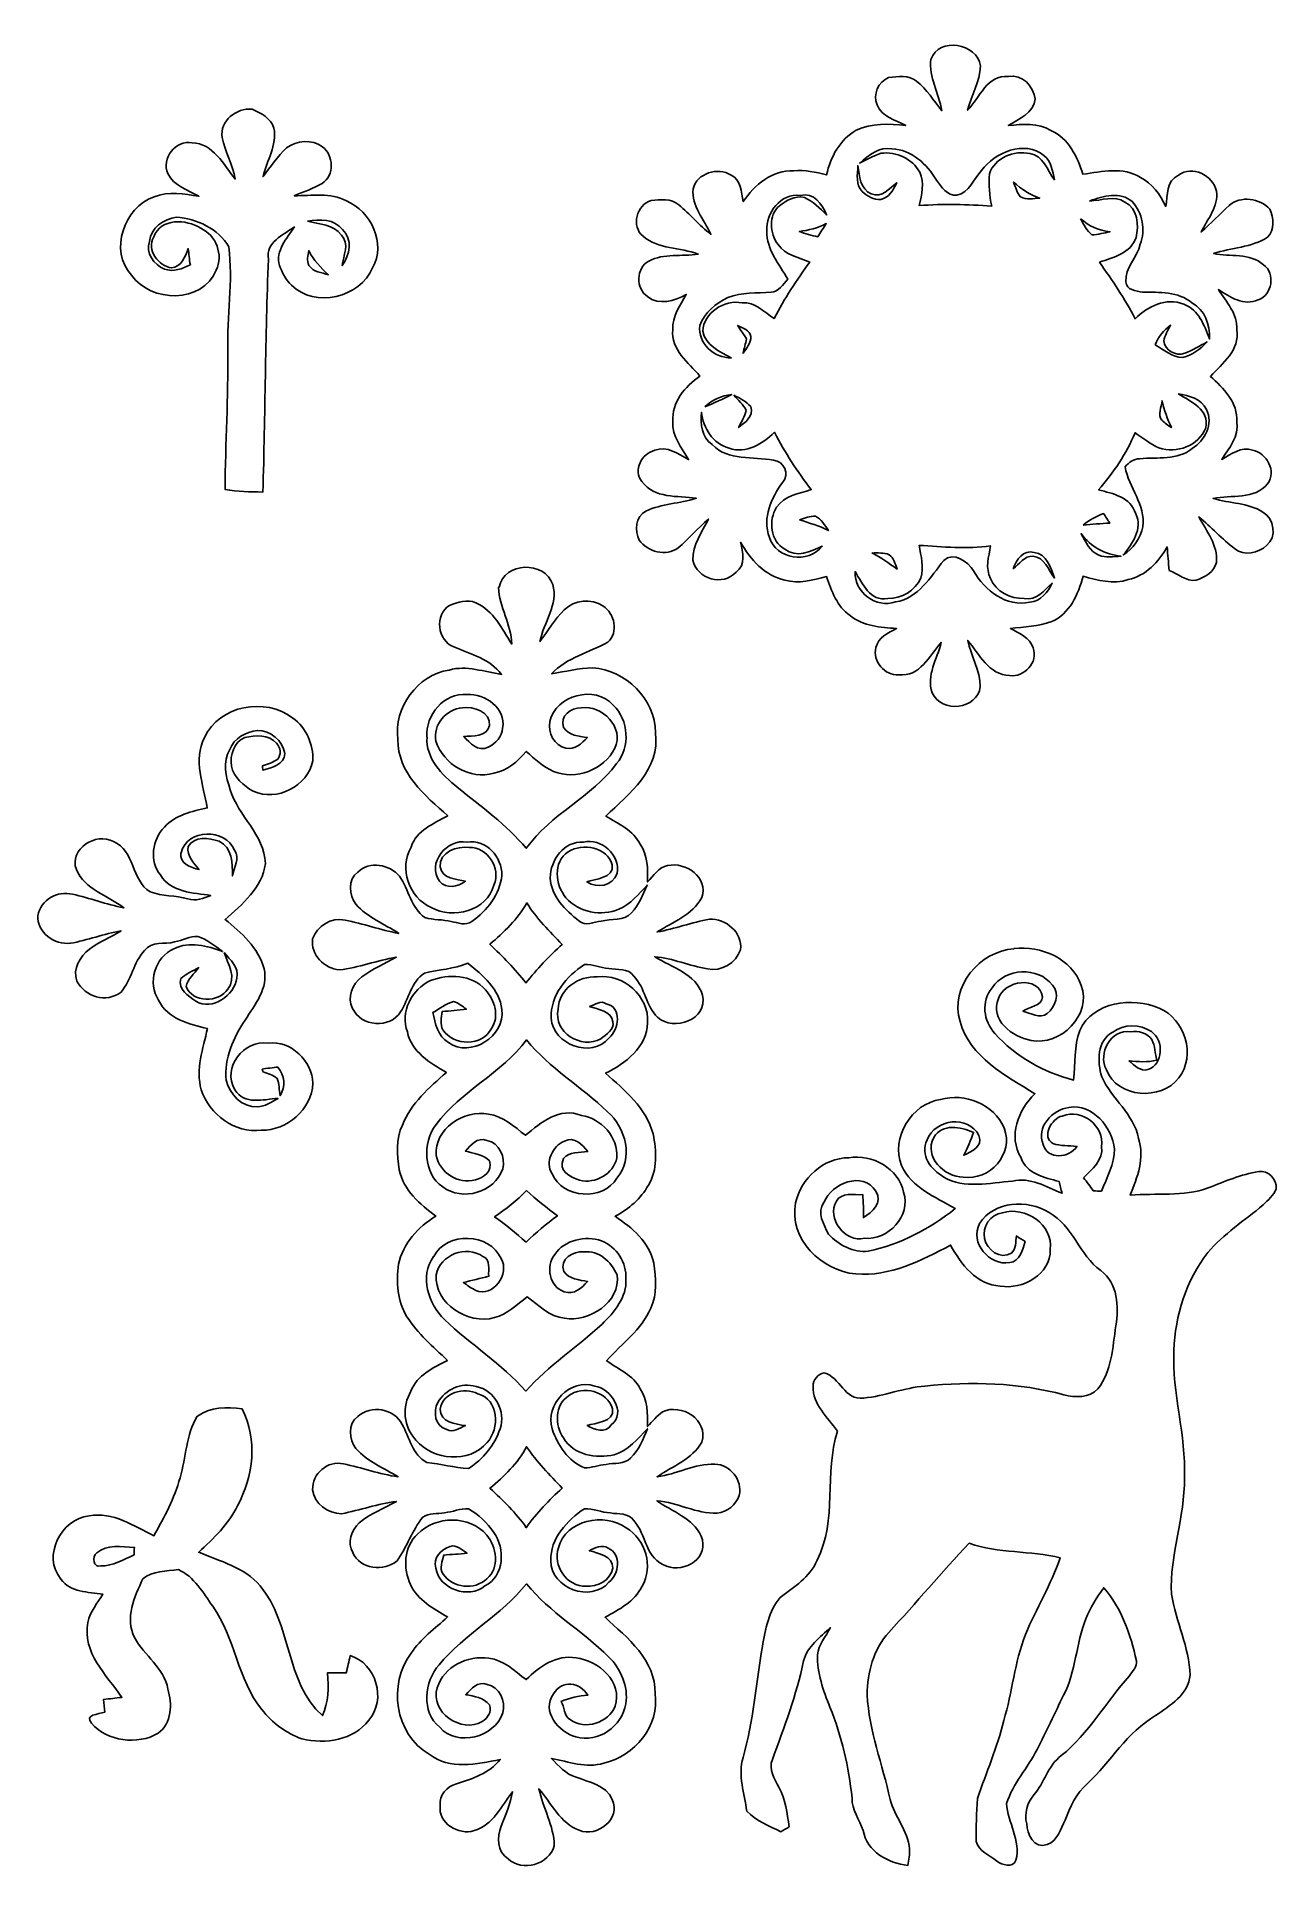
# Model space of a CAD drawing. Header units: centimetres. Extents: x -9.7 to 9.9, y -14.5 to 14.5.
import ezdxf

# ---------------------------------------------------------------- set-up
doc = ezdxf.new("R2010")
doc.units = ezdxf.units.CM
doc.header["$MEASUREMENT"] = 0
doc.layers.add('Camada 1', color=7, linetype='Continuous')

msp = doc.modelspace()

# ---------------------------------------------------------------- linework, layer by layer
at = {"layer": 'Camada 1', "color": 35}
for points, knots in [([(4.42, 14.103), (4.548, 14.46), (5.153, 14.361), (5.205, 13.999), (5.205, 13.999), (5.187, 13.755), (5.063, 13.535), (5, 13.301), (5, 13.301), (5.187, 13.498), (5.314, 13.867), (5.643, 13.833), (5.643, 13.833), (5.867, 13.88), (6.032, 13.675), (6.067, 13.479), (6.067, 13.479), (6.042, 13.253), (5.81, 13.167), (5.641, 13.061), (5.641, 13.061), (5.867, 13.08), (6.109, 13.11), (6.312, 12.983), (6.312, 12.983), (6.592, 12.86), (6.73, 12.569), (6.816, 12.294), (6.816, 12.294), (7.115, 12.339), (7.451, 12.414), (7.723, 12.244), (7.723, 12.244), (7.91, 12.148), (8.037, 11.973), (8.124, 11.787), (8.124, 11.787), (8.153, 11.962), (8.132, 12.19), (8.324, 12.279), (8.324, 12.279), (8.543, 12.44), (8.864, 12.28), (8.923, 12.028), (8.923, 12.028), (8.953, 11.782), (8.783, 11.589), (8.68, 11.385), (8.68, 11.385), (8.835, 11.515), (8.974, 11.663), (9.121, 11.802), (9.121, 11.802), (9.3, 11.959), (9.61, 11.919), (9.761, 11.742), (9.761, 11.742), (9.83, 11.61), (9.842, 11.412), (9.727, 11.301), (9.727, 11.301), (9.471, 11.139), (9.157, 11.138), (8.876, 11.045), (8.876, 11.045), (9.134, 10.993), (9.449, 11.056), (9.664, 10.868), (9.664, 10.868), (9.853, 10.731), (9.804, 10.392), (9.581, 10.317), (9.581, 10.317), (9.355, 10.211), (9.135, 10.359), (8.952, 10.478), (8.952, 10.478), (9.074, 10.28), (9.264, 10.097), (9.241, 9.844), (9.241, 9.844), (9.296, 9.526), (9.017, 9.313), (8.826, 9.11), (8.826, 9.11), (9.031, 8.926), (9.263, 8.699), (9.241, 8.397), (9.241, 8.397), (9.277, 8.166), (9.128, 7.975), (9.004, 7.801), (9.004, 7.801), (9.151, 7.881), (9.313, 8.013), (9.49, 7.946), (9.49, 7.946), (9.715, 7.903), (9.877, 7.616), (9.728, 7.418), (9.728, 7.418), (9.522, 7.163), (9.153, 7.245), (8.87, 7.189), (8.87, 7.189), (9.128, 7.106), (9.419, 7.122), (9.654, 6.973), (9.654, 6.973), (9.833, 6.87), (9.879, 6.578), (9.713, 6.445), (9.713, 6.445), (9.587, 6.328), (9.357, 6.277), (9.212, 6.394), (9.212, 6.394), (9.011, 6.548), (8.84, 6.737), (8.644, 6.896), (8.644, 6.896), (8.764, 6.671), (8.949, 6.454), (8.921, 6.18), (8.921, 6.18), (8.891, 6.027), (8.735, 5.944), (8.601, 5.898), (8.601, 5.898), (8.444, 5.881), (8.314, 6), (8.177, 6.055), (8.177, 6.055), (8.165, 6.178), (8.154, 6.301), (8.144, 6.424), (8.144, 6.424), (8.013, 6.187), (7.807, 5.969), (7.533, 5.91), (7.533, 5.91), (7.296, 5.83), (7.05, 5.899), (6.819, 5.962), (6.819, 5.962), (6.745, 5.679), (6.609, 5.372), (6.325, 5.247), (6.325, 5.247), (6.115, 5.176), (5.893, 5.164), (5.675, 5.14), (5.675, 5.14), (5.812, 5.066), (5.98, 4.996), (6.031, 4.834), (6.031, 4.834), (6.121, 4.611), (5.89, 4.363), (5.662, 4.399), (5.662, 4.399), (5.336, 4.405), (5.184, 4.736), (5.002, 4.951), (5.002, 4.951), (5.052, 4.705), (5.199, 4.477), (5.199, 4.224), (5.199, 4.224), (5.154, 3.856), (4.592, 3.801), (4.441, 4.128), (4.441, 4.128), (4.344, 4.402), (4.522, 4.658), (4.583, 4.919), (4.583, 4.919), (4.397, 4.712), (4.249, 4.368), (3.913, 4.411), (3.913, 4.411), (3.694, 4.387), (3.496, 4.63), (3.556, 4.838), (3.556, 4.838), (3.59, 5), (3.747, 5.071), (3.88, 5.138), (3.88, 5.138), (3.628, 5.159), (3.354, 5.174), (3.149, 5.342), (3.149, 5.342), (2.943, 5.484), (2.855, 5.73), (2.776, 5.956), (2.776, 5.956), (2.562, 5.907), (2.34, 5.835), (2.121, 5.902), (2.121, 5.902), (1.802, 5.968), (1.577, 6.228), (1.421, 6.497), (1.421, 6.497), (1.454, 6.34), (1.511, 6.14), (1.35, 6.027), (1.35, 6.027), (1.148, 5.797), (0.73, 5.918), (0.669, 6.218), (0.669, 6.218), (0.664, 6.458), (0.815, 6.655), (0.915, 6.862), (0.915, 6.862), (0.745, 6.723), (0.609, 6.546), (0.437, 6.41), (0.437, 6.41), (0.245, 6.265), (-0.041, 6.35), (-0.177, 6.53), (-0.177, 6.53), (-0.248, 6.673), (-0.241, 6.914), (-0.069, 6.986), (-0.069, 6.986), (0.178, 7.109), (0.463, 7.105), (0.722, 7.191), (0.722, 7.191), (0.431, 7.232), (0.062, 7.183), (-0.133, 7.454), (-0.133, 7.454), (-0.281, 7.631), (-0.132, 7.897), (0.068, 7.946), (0.068, 7.946), (0.261, 8.022), (0.441, 7.888), (0.602, 7.799), (0.602, 7.799), (0.495, 7.987), (0.333, 8.166), (0.356, 8.399), (0.356, 8.399), (0.329, 8.705), (0.55, 8.949), (0.782, 9.115), (0.782, 9.115), (0.597, 9.327), (0.321, 9.53), (0.354, 9.846), (0.354, 9.846), (0.339, 10.056), (0.471, 10.227), (0.566, 10.4), (0.566, 10.4), (0.384, 10.296), (0.135, 10.225), (-0.046, 10.366), (-0.046, 10.366), (-0.233, 10.494), (-0.226, 10.815), (-0.025, 10.927), (-0.025, 10.927), (0.212, 11.052), (0.499, 10.993), (0.755, 11.036), (0.755, 11.036), (0.469, 11.144), (0.124, 11.108), (-0.116, 11.318), (-0.116, 11.318), (-0.305, 11.473), (-0.218, 11.818), (0.013, 11.878), (0.013, 11.878), (0.156, 11.897), (0.33, 11.915), (0.447, 11.812), (0.447, 11.812), (0.624, 11.667), (0.772, 11.488), (0.953, 11.347), (0.953, 11.347), (0.85, 11.583), (0.643, 11.789), (0.673, 12.065), (0.673, 12.065), (0.737, 12.312), (1.061, 12.411), (1.271, 12.281), (1.271, 12.281), (1.43, 12.207), (1.435, 12.011), (1.463, 11.863), (1.463, 11.863), (1.641, 12.124), (1.923, 12.366), (2.259, 12.346), (2.259, 12.346), (2.435, 12.365), (2.609, 12.328), (2.778, 12.283), (2.778, 12.283), (2.837, 12.563), (2.989, 12.844), (3.245, 12.987), (3.245, 12.987), (3.487, 13.1), (3.764, 13.092), (4.024, 13.062), (4.024, 13.062), (3.863, 13.148), (3.646, 13.198), (3.573, 13.386), (3.573, 13.386), (3.499, 13.548), (3.596, 13.751), (3.755, 13.819), (3.755, 13.819), (3.899, 13.835), (4.073, 13.858), (4.196, 13.761), (4.196, 13.761), (4.359, 13.634), (4.464, 13.453), (4.593, 13.295), (4.593, 13.295), (4.55, 13.567), (4.387, 13.825), (4.42, 14.104), (4.42, 14.104), (4.42, 14.104), (4.42, 14.103), (4.42, 14.103)], [0, 0, 0, 0, 0.011628, 0.011628, 0.011628, 0.011628, 0.023256, 0.023256, 0.023256, 0.023256, 0.034884, 0.034884, 0.034884, 0.034884, 0.046512, 0.046512, 0.046512, 0.046512, 0.05814, 0.05814, 0.05814, 0.05814, 0.069767, 0.069767, 0.069767, 0.069767, 0.081395, 0.081395, 0.081395, 0.081395, 0.093023, 0.093023, 0.093023, 0.093023, 0.104651, 0.104651, 0.104651, 0.104651, 0.116279, 0.116279, 0.116279, 0.116279, 0.127907, 0.127907, 0.127907, 0.127907, 0.139535, 0.139535, 0.139535, 0.139535, 0.151163, 0.151163, 0.151163, 0.151163, 0.162791, 0.162791, 0.162791, 0.162791, 0.174419, 0.174419, 0.174419, 0.174419, 0.186047, 0.186047, 0.186047, 0.186047, 0.197674, 0.197674, 0.197674, 0.197674, 0.209302, 0.209302, 0.209302, 0.209302, 0.22093, 0.22093, 0.22093, 0.22093, 0.232558, 0.232558, 0.232558, 0.232558, 0.244186, 0.244186, 0.244186, 0.244186, 0.255814, 0.255814, 0.255814, 0.255814, 0.267442, 0.267442, 0.267442, 0.267442, 0.27907, 0.27907, 0.27907, 0.27907, 0.290698, 0.290698, 0.290698, 0.290698, 0.302326, 0.302326, 0.302326, 0.302326, 0.313953, 0.313953, 0.313953, 0.313953, 0.325581, 0.325581, 0.325581, 0.325581, 0.337209, 0.337209, 0.337209, 0.337209, 0.348837, 0.348837, 0.348837, 0.348837, 0.360465, 0.360465, 0.360465, 0.360465, 0.372093, 0.372093, 0.372093, 0.372093, 0.383721, 0.383721, 0.383721, 0.383721, 0.395349, 0.395349, 0.395349, 0.395349, 0.406977, 0.406977, 0.406977, 0.406977, 0.418605, 0.418605, 0.418605, 0.418605, 0.430233, 0.430233, 0.430233, 0.430233, 0.44186, 0.44186, 0.44186, 0.44186, 0.453488, 0.453488, 0.453488, 0.453488, 0.465116, 0.465116, 0.465116, 0.465116, 0.476744, 0.476744, 0.476744, 0.476744, 0.488372, 0.488372, 0.488372, 0.488372, 0.5, 0.5, 0.5, 0.5, 0.511628, 0.511628, 0.511628, 0.511628, 0.523256, 0.523256, 0.523256, 0.523256, 0.534884, 0.534884, 0.534884, 0.534884, 0.546512, 0.546512, 0.546512, 0.546512, 0.55814, 0.55814, 0.55814, 0.55814, 0.569767, 0.569767, 0.569767, 0.569767, 0.581395, 0.581395, 0.581395, 0.581395, 0.593023, 0.593023, 0.593023, 0.593023, 0.604651, 0.604651, 0.604651, 0.604651, 0.616279, 0.616279, 0.616279, 0.616279, 0.627907, 0.627907, 0.627907, 0.627907, 0.639535, 0.639535, 0.639535, 0.639535, 0.651163, 0.651163, 0.651163, 0.651163, 0.662791, 0.662791, 0.662791, 0.662791, 0.674419, 0.674419, 0.674419, 0.674419, 0.686047, 0.686047, 0.686047, 0.686047, 0.697674, 0.697674, 0.697674, 0.697674, 0.709302, 0.709302, 0.709302, 0.709302, 0.72093, 0.72093, 0.72093, 0.72093, 0.732558, 0.732558, 0.732558, 0.732558, 0.744186, 0.744186, 0.744186, 0.744186, 0.755814, 0.755814, 0.755814, 0.755814, 0.767442, 0.767442, 0.767442, 0.767442, 0.77907, 0.77907, 0.77907, 0.77907, 0.790698, 0.790698, 0.790698, 0.790698, 0.802326, 0.802326, 0.802326, 0.802326, 0.813953, 0.813953, 0.813953, 0.813953, 0.825581, 0.825581, 0.825581, 0.825581, 0.837209, 0.837209, 0.837209, 0.837209, 0.848837, 0.848837, 0.848837, 0.848837, 0.860465, 0.860465, 0.860465, 0.860465, 0.872093, 0.872093, 0.872093, 0.872093, 0.883721, 0.883721, 0.883721, 0.883721, 0.895349, 0.895349, 0.895349, 0.895349, 0.906977, 0.906977, 0.906977, 0.906977, 0.918605, 0.918605, 0.918605, 0.918605, 0.930233, 0.930233, 0.930233, 0.930233, 0.94186, 0.94186, 0.94186, 0.94186, 0.953488, 0.953488, 0.953488, 0.953488, 0.965116, 0.965116, 0.965116, 0.965116, 0.976744, 0.976744, 0.976744, 0.976744, 1, 1, 1, 1]), ([(-6.749, 12.874), (-6.791, 13.129), (-6.523, 13.347), (-6.278, 13.317), (-6.278, 13.317), (-6.139, 13.26), (-5.98, 13.177), (-5.934, 13.021), (-5.934, 13.021), (-5.881, 12.75), (-6.044, 12.512), (-6.104, 12.257), (-6.104, 12.257), (-5.985, 12.411), (-5.876, 12.575), (-5.734, 12.709), (-5.734, 12.709), (-5.574, 12.829), (-5.334, 12.847), (-5.17, 12.726), (-5.17, 12.726), (-4.987, 12.598), (-4.977, 12.271), (-5.173, 12.15), (-5.173, 12.15), (-5.31, 12.065), (-5.467, 12.022), (-5.612, 11.954), (-5.612, 11.954), (-5.337, 11.956), (-5.043, 12.01), (-4.79, 11.873), (-4.79, 11.873), (-4.403, 11.713), (-4.163, 11.201), (-4.377, 10.82), (-4.377, 10.82), (-4.575, 10.346), (-5.286, 10.183), (-5.656, 10.547), (-5.656, 10.547), (-5.745, 10.631), (-5.802, 10.742), (-5.846, 10.855), (-5.846, 10.855), (-5.913, 11.095), (-5.727, 11.279), (-5.611, 11.465), (-5.611, 11.465), (-5.783, 11.332), (-6.07, 11.227), (-6.02, 10.954), (-6.02, 10.954), (-6.068, 9.732), (-6.072, 8.51), (-6.106, 7.287), (-6.106, 7.287), (-6.306, 7.294), (-6.508, 7.287), (-6.704, 7.331), (-6.704, 7.331), (-6.696, 8.057), (-6.652, 8.781), (-6.66, 9.507), (-6.66, 9.507), (-6.673, 10.055), (-6.575, 10.607), (-6.644, 11.151), (-6.644, 11.151), (-6.807, 11.436), (-7.151, 11.597), (-7.47, 11.616), (-7.47, 11.616), (-7.668, 11.589), (-7.877, 11.452), (-7.895, 11.236), (-7.895, 11.236), (-7.961, 11.054), (-7.824, 10.868), (-7.66, 10.801), (-7.66, 10.801), (-7.517, 10.746), (-7.376, 10.808), (-7.25, 10.868), (-7.25, 10.868), (-7.27, 10.957), (-7.271, 11.038), (-7.285, 11.124), (-7.285, 11.124), (-7.327, 10.999), (-7.392, 10.832), (-7.546, 10.818), (-7.546, 10.818), (-7.755, 10.852), (-7.946, 11.099), (-7.828, 11.307), (-7.828, 11.307), (-7.718, 11.603), (-7.312, 11.592), (-7.087, 11.442), (-7.087, 11.442), (-6.843, 11.337), (-6.726, 11.021), (-6.843, 10.782), (-6.843, 10.782), (-7.063, 10.253), (-7.871, 10.268), (-8.178, 10.705), (-8.178, 10.705), (-8.533, 11.088), (-8.297, 11.772), (-7.823, 11.936), (-7.823, 11.936), (-7.593, 12.036), (-7.35, 11.984), (-7.115, 11.946), (-7.115, 11.946), (-7.285, 12.048), (-7.516, 12.107), (-7.603, 12.304), (-7.603, 12.304), (-7.716, 12.536), (-7.482, 12.84), (-7.223, 12.79), (-7.223, 12.79), (-6.893, 12.781), (-6.724, 12.444), (-6.542, 12.217), (-6.542, 12.217), (-6.583, 12.444), (-6.701, 12.647), (-6.748, 12.871), (-6.748, 12.871), (-6.748, 12.871), (-6.749, 12.874), (-6.749, 12.874)], [0, 0, 0, 0, 0.028571, 0.028571, 0.028571, 0.028571, 0.057143, 0.057143, 0.057143, 0.057143, 0.085714, 0.085714, 0.085714, 0.085714, 0.114286, 0.114286, 0.114286, 0.114286, 0.142857, 0.142857, 0.142857, 0.142857, 0.171429, 0.171429, 0.171429, 0.171429, 0.2, 0.2, 0.2, 0.2, 0.228571, 0.228571, 0.228571, 0.228571, 0.257143, 0.257143, 0.257143, 0.257143, 0.285714, 0.285714, 0.285714, 0.285714, 0.314286, 0.314286, 0.314286, 0.314286, 0.342857, 0.342857, 0.342857, 0.342857, 0.371429, 0.371429, 0.371429, 0.371429, 0.4, 0.4, 0.4, 0.4, 0.428571, 0.428571, 0.428571, 0.428571, 0.457143, 0.457143, 0.457143, 0.457143, 0.485714, 0.485714, 0.485714, 0.485714, 0.514286, 0.514286, 0.514286, 0.514286, 0.542857, 0.542857, 0.542857, 0.542857, 0.571429, 0.571429, 0.571429, 0.571429, 0.6, 0.6, 0.6, 0.6, 0.628571, 0.628571, 0.628571, 0.628571, 0.657143, 0.657143, 0.657143, 0.657143, 0.685714, 0.685714, 0.685714, 0.685714, 0.714286, 0.714286, 0.714286, 0.714286, 0.742857, 0.742857, 0.742857, 0.742857, 0.771429, 0.771429, 0.771429, 0.771429, 0.8, 0.8, 0.8, 0.8, 0.828571, 0.828571, 0.828571, 0.828571, 0.857143, 0.857143, 0.857143, 0.857143, 0.885714, 0.885714, 0.885714, 0.885714, 0.914286, 0.914286, 0.914286, 0.914286, 0.942857, 0.942857, 0.942857, 0.942857, 1, 1, 1, 1]), ([(3.298, 12.47), (3.41, 12.523), (3.519, 12.585), (3.637, 12.625), (3.637, 12.625), (3.874, 12.651), (4.13, 12.541), (4.245, 12.326), (4.245, 12.326), (4.322, 12.155), (4.276, 11.973), (4.237, 11.8), (4.237, 11.8), (4.618, 11.83), (5, 11.818), (5.381, 11.792), (5.381, 11.792), (5.345, 11.958), (5.327, 12.13), (5.343, 12.3), (5.343, 12.3), (5.426, 12.553), (5.733, 12.68), (5.983, 12.618), (5.983, 12.618), (6.191, 12.588), (6.254, 12.352), (6.371, 12.206), (6.371, 12.206), (6.334, 12.336), (6.324, 12.503), (6.202, 12.589), (6.202, 12.589), (5.894, 12.837), (5.429, 12.637), (5.221, 12.353), (5.221, 12.353), (5.09, 12.228), (5.03, 11.996), (4.83, 11.964), (4.83, 11.964), (4.678, 11.947), (4.587, 12.096), (4.509, 12.202), (4.509, 12.202), (4.359, 12.454), (4.114, 12.682), (3.807, 12.694), (3.807, 12.694), (3.603, 12.732), (3.443, 12.59), (3.3, 12.469), (3.3, 12.469), (3.3, 12.469), (3.298, 12.47), (3.298, 12.47)], [0, 0, 0, 0, 0.066667, 0.066667, 0.066667, 0.066667, 0.133333, 0.133333, 0.133333, 0.133333, 0.2, 0.2, 0.2, 0.2, 0.266667, 0.266667, 0.266667, 0.266667, 0.333333, 0.333333, 0.333333, 0.333333, 0.4, 0.4, 0.4, 0.4, 0.466667, 0.466667, 0.466667, 0.466667, 0.533333, 0.533333, 0.533333, 0.533333, 0.6, 0.6, 0.6, 0.6, 0.666667, 0.666667, 0.666667, 0.666667, 0.733333, 0.733333, 0.733333, 0.733333, 0.8, 0.8, 0.8, 0.8, 0.866667, 0.866667, 0.866667, 0.866667, 1, 1, 1, 1]), ([(3.34, 12.022), (3.418, 11.95), (3.521, 11.89), (3.63, 11.896), (3.63, 11.896), (3.762, 11.92), (3.828, 12.051), (3.883, 12.16), (3.883, 12.16), (3.766, 12.069), (3.654, 11.913), (3.48, 11.985), (3.48, 11.985), (3.307, 12.057), (3.295, 12.269), (3.269, 12.429), (3.269, 12.429), (3.27, 12.292), (3.226, 12.126), (3.34, 12.023), (3.34, 12.023), (3.34, 12.023), (3.34, 12.022), (3.34, 12.022)], [0, 0, 0, 0, 0.142857, 0.142857, 0.142857, 0.142857, 0.285714, 0.285714, 0.285714, 0.285714, 0.428571, 0.428571, 0.428571, 0.428571, 0.571429, 0.571429, 0.571429, 0.571429, 0.714286, 0.714286, 0.714286, 0.714286, 1, 1, 1, 1]), ([(5.724, 12.169), (5.755, 12.09), (5.777, 12.004), (5.834, 11.938), (5.834, 11.938), (5.926, 11.885), (6.036, 11.914), (6.137, 11.919), (6.137, 11.919), (5.98, 11.969), (5.847, 12.063), (5.724, 12.17), (5.724, 12.17), (5.724, 12.17), (5.724, 12.169), (5.724, 12.169)], [0, 0, 0, 0, 0.2, 0.2, 0.2, 0.2, 0.4, 0.4, 0.4, 0.4, 0.6, 0.6, 0.6, 0.6, 1, 1, 1, 1]), ([(1.837, 11.398), (1.826, 11.108), (2.032, 10.879), (2.165, 10.639), (2.165, 10.639), (2.092, 10.558), (2.023, 10.444), (1.903, 10.435), (1.903, 10.435), (1.676, 10.418), (1.438, 10.439), (1.222, 10.353), (1.222, 10.353), (1.03, 10.263), (0.851, 10.118), (0.78, 9.912), (0.78, 9.912), (0.743, 9.629), (1.006, 9.401), (1.275, 9.401), (1.275, 9.401), (1.097, 9.499), (0.868, 9.598), (0.825, 9.821), (0.825, 9.821), (0.842, 10.118), (1.164, 10.318), (1.445, 10.27), (1.445, 10.27), (1.652, 10.289), (1.791, 10.121), (1.95, 10.02), (1.95, 10.02), (2.112, 10.332), (2.304, 10.628), (2.511, 10.911), (2.511, 10.911), (2.338, 10.985), (2.123, 11.014), (2.013, 11.187), (2.013, 11.187), (1.881, 11.358), (1.858, 11.649), (2.034, 11.797), (2.034, 11.797), (2.146, 11.881), (2.279, 11.965), (2.428, 11.927), (2.428, 11.927), (2.565, 11.865), (2.674, 11.76), (2.777, 11.654), (2.777, 11.654), (2.705, 11.819), (2.58, 12.014), (2.363, 11.961), (2.363, 11.961), (2.055, 11.997), (1.814, 11.685), (1.837, 11.397), (1.837, 11.397), (1.837, 11.397), (1.837, 11.398), (1.837, 11.398)], [0, 0, 0, 0, 0.058824, 0.058824, 0.058824, 0.058824, 0.117647, 0.117647, 0.117647, 0.117647, 0.176471, 0.176471, 0.176471, 0.176471, 0.235294, 0.235294, 0.235294, 0.235294, 0.294118, 0.294118, 0.294118, 0.294118, 0.352941, 0.352941, 0.352941, 0.352941, 0.411765, 0.411765, 0.411765, 0.411765, 0.470588, 0.470588, 0.470588, 0.470588, 0.529412, 0.529412, 0.529412, 0.529412, 0.588235, 0.588235, 0.588235, 0.588235, 0.647059, 0.647059, 0.647059, 0.647059, 0.705882, 0.705882, 0.705882, 0.705882, 0.764706, 0.764706, 0.764706, 0.764706, 0.823529, 0.823529, 0.823529, 0.823529, 0.882353, 0.882353, 0.882353, 0.882353, 1, 1, 1, 1]), ([(6.926, 11.872), (7.108, 11.878), (7.312, 11.969), (7.478, 11.856), (7.478, 11.856), (7.679, 11.755), (7.703, 11.488), (7.654, 11.295), (7.654, 11.295), (7.576, 11.051), (7.294, 10.986), (7.079, 10.908), (7.079, 10.908), (7.279, 10.62), (7.482, 10.333), (7.639, 10.019), (7.639, 10.019), (7.846, 10.208), (8.118, 10.362), (8.408, 10.246), (8.408, 10.246), (8.646, 10.159), (8.726, 9.913), (8.814, 9.701), (8.814, 9.701), (8.82, 9.92), (8.743, 10.161), (8.536, 10.268), (8.536, 10.268), (8.32, 10.449), (8.02, 10.435), (7.757, 10.435), (7.757, 10.435), (7.659, 10.451), (7.497, 10.473), (7.495, 10.6), (7.495, 10.6), (7.475, 10.827), (7.679, 10.977), (7.719, 11.19), (7.719, 11.19), (7.814, 11.414), (7.751, 11.686), (7.594, 11.865), (7.594, 11.865), (7.407, 12.023), (7.136, 11.955), (6.927, 11.873), (6.927, 11.873), (6.927, 11.873), (6.926, 11.872), (6.926, 11.872)], [0, 0, 0, 0, 0.071429, 0.071429, 0.071429, 0.071429, 0.142857, 0.142857, 0.142857, 0.142857, 0.214286, 0.214286, 0.214286, 0.214286, 0.285714, 0.285714, 0.285714, 0.285714, 0.357143, 0.357143, 0.357143, 0.357143, 0.428571, 0.428571, 0.428571, 0.428571, 0.5, 0.5, 0.5, 0.5, 0.571429, 0.571429, 0.571429, 0.571429, 0.642857, 0.642857, 0.642857, 0.642857, 0.714286, 0.714286, 0.714286, 0.714286, 0.785714, 0.785714, 0.785714, 0.785714, 0.857143, 0.857143, 0.857143, 0.857143, 1, 1, 1, 1]), ([(-5.405, 11.554), (-5.219, 11.504), (-4.99, 11.51), (-4.868, 11.333), (-4.868, 11.333), (-4.735, 11.202), (-4.842, 11.013), (-4.857, 10.856), (-4.857, 10.856), (-4.736, 11.014), (-4.689, 11.275), (-4.85, 11.421), (-4.85, 11.421), (-4.982, 11.591), (-5.214, 11.59), (-5.404, 11.554), (-5.404, 11.554), (-5.404, 11.554), (-5.405, 11.554), (-5.405, 11.554)], [0, 0, 0, 0, 0.166667, 0.166667, 0.166667, 0.166667, 0.333333, 0.333333, 0.333333, 0.333333, 0.5, 0.5, 0.5, 0.5, 0.666667, 0.666667, 0.666667, 0.666667, 1, 1, 1, 1]), ([(6.781, 11.594), (6.83, 11.503), (6.878, 11.406), (6.96, 11.338), (6.96, 11.338), (7.055, 11.347), (7.152, 11.366), (7.245, 11.389), (7.245, 11.389), (7.071, 11.407), (6.911, 11.477), (6.781, 11.594)], [0, 0, 0, 0, 0.25, 0.25, 0.25, 0.25, 0.5, 0.5, 0.5, 0.5, 1, 1, 1, 1]), ([(2.345, 11.393), (2.441, 11.357), (2.538, 11.332), (2.638, 11.308), (2.638, 11.308), (2.682, 11.378), (2.728, 11.448), (2.772, 11.518), (2.772, 11.518), (2.641, 11.442), (2.493, 11.414), (2.345, 11.392), (2.345, 11.392), (2.345, 11.392), (2.345, 11.393), (2.345, 11.393)], [0, 0, 0, 0, 0.2, 0.2, 0.2, 0.2, 0.4, 0.4, 0.4, 0.4, 0.6, 0.6, 0.6, 0.6, 1, 1, 1, 1]), ([(-5.381, 10.857), (-5.316, 10.754), (-5.176, 10.744), (-5.074, 10.711), (-5.074, 10.711), (-5.195, 10.822), (-5.311, 10.941), (-5.384, 11.091), (-5.384, 11.091), (-5.395, 11.014), (-5.42, 10.931), (-5.381, 10.858), (-5.381, 10.858), (-5.381, 10.858), (-5.381, 10.857), (-5.381, 10.857)], [0, 0, 0, 0, 0.2, 0.2, 0.2, 0.2, 0.4, 0.4, 0.4, 0.4, 0.6, 0.6, 0.6, 0.6, 1, 1, 1, 1]), ([(1.376, 9.91), (1.421, 9.839), (1.469, 9.77), (1.517, 9.7), (1.517, 9.7), (1.498, 9.625), (1.479, 9.55), (1.462, 9.475), (1.462, 9.475), (1.514, 9.556), (1.586, 9.636), (1.585, 9.737), (1.585, 9.737), (1.57, 9.841), (1.455, 9.871), (1.375, 9.91), (1.375, 9.91), (1.375, 9.91), (1.376, 9.91), (1.376, 9.91)], [0, 0, 0, 0, 0.166667, 0.166667, 0.166667, 0.166667, 0.333333, 0.333333, 0.333333, 0.333333, 0.5, 0.5, 0.5, 0.5, 0.666667, 0.666667, 0.666667, 0.666667, 1, 1, 1, 1]), ([(7.955, 9.606), (8.094, 9.533), (8.224, 9.409), (8.39, 9.406), (8.39, 9.406), (8.543, 9.436), (8.667, 9.545), (8.775, 9.652), (8.775, 9.652), (8.658, 9.591), (8.543, 9.523), (8.421, 9.474), (8.421, 9.474), (8.279, 9.422), (8.106, 9.522), (8.09, 9.67), (8.09, 9.67), (8.108, 9.759), (8.16, 9.835), (8.199, 9.916), (8.199, 9.916), (8.093, 9.836), (8.003, 9.734), (7.956, 9.606), (7.956, 9.606), (7.956, 9.606), (7.955, 9.606), (7.955, 9.606)], [0, 0, 0, 0, 0.125, 0.125, 0.125, 0.125, 0.25, 0.25, 0.25, 0.25, 0.375, 0.375, 0.375, 0.375, 0.5, 0.5, 0.5, 0.5, 0.625, 0.625, 0.625, 0.625, 0.75, 0.75, 0.75, 0.75, 1, 1, 1, 1]), ([(0.858, 8.628), (1.002, 8.688), (1.142, 8.756), (1.282, 8.826), (1.282, 8.826), (1.123, 8.805), (0.969, 8.746), (0.858, 8.628)], [0, 0, 0, 0, 0.333333, 0.333333, 0.333333, 0.333333, 1, 1, 1, 1]), ([(1.315, 8.812), (1.383, 8.736), (1.465, 8.667), (1.51, 8.573), (1.51, 8.573), (1.487, 8.476), (1.431, 8.392), (1.389, 8.303), (1.389, 8.303), (1.49, 8.386), (1.633, 8.473), (1.582, 8.634), (1.582, 8.634), (1.512, 8.718), (1.411, 8.765), (1.315, 8.812)], [0, 0, 0, 0, 0.2, 0.2, 0.2, 0.2, 0.4, 0.4, 0.4, 0.4, 0.6, 0.6, 0.6, 0.6, 1, 1, 1, 1]), ([(8.32, 8.836), (8.515, 8.714), (8.819, 8.587), (8.752, 8.299), (8.752, 8.299), (8.643, 8.013), (8.293, 7.893), (8.015, 7.983), (8.015, 7.983), (7.879, 8.044), (7.763, 8.141), (7.639, 8.223), (7.639, 8.223), (7.505, 7.89), (7.296, 7.592), (7.063, 7.321), (7.063, 7.321), (7.294, 7.267), (7.564, 7.208), (7.651, 6.947), (7.651, 6.947), (7.765, 6.709), (7.594, 6.477), (7.454, 6.297), (7.454, 6.297), (7.613, 6.396), (7.725, 6.558), (7.762, 6.743), (7.762, 6.743), (7.81, 7.089), (7.535, 7.359), (7.484, 7.683), (7.484, 7.683), (7.538, 7.757), (7.62, 7.812), (7.713, 7.813), (7.713, 7.813), (7.987, 7.84), (8.309, 7.782), (8.539, 7.975), (8.539, 7.975), (8.738, 8.095), (8.879, 8.366), (8.763, 8.588), (8.763, 8.588), (8.691, 8.761), (8.484, 8.806), (8.32, 8.836)], [0, 0, 0, 0, 0.076923, 0.076923, 0.076923, 0.076923, 0.153846, 0.153846, 0.153846, 0.153846, 0.230769, 0.230769, 0.230769, 0.230769, 0.307692, 0.307692, 0.307692, 0.307692, 0.384615, 0.384615, 0.384615, 0.384615, 0.461538, 0.461538, 0.461538, 0.461538, 0.538462, 0.538462, 0.538462, 0.538462, 0.615385, 0.615385, 0.615385, 0.615385, 0.692308, 0.692308, 0.692308, 0.692308, 0.769231, 0.769231, 0.769231, 0.769231, 0.846154, 0.846154, 0.846154, 0.846154, 1, 1, 1, 1]), ([(8.062, 8.42), (8.106, 8.374), (8.161, 8.34), (8.213, 8.303), (8.213, 8.303), (8.152, 8.44), (8.096, 8.579), (8.066, 8.726), (8.066, 8.726), (8.056, 8.626), (7.988, 8.506), (8.062, 8.42)], [0, 0, 0, 0, 0.25, 0.25, 0.25, 0.25, 0.5, 0.5, 0.5, 0.5, 1, 1, 1, 1]), ([(0.977, 8.034), (1.231, 7.769), (1.618, 7.855), (1.941, 7.79), (1.941, 7.79), (2.108, 7.776), (2.196, 7.568), (2.087, 7.443), (2.087, 7.443), (1.904, 7.196), (1.761, 6.886), (1.876, 6.574), (1.876, 6.574), (1.983, 6.228), (2.488, 6.152), (2.709, 6.435), (2.709, 6.435), (2.529, 6.347), (2.3, 6.246), (2.118, 6.39), (2.118, 6.39), (1.89, 6.513), (1.857, 6.844), (1.99, 7.048), (1.99, 7.048), (2.112, 7.233), (2.343, 7.26), (2.535, 7.326), (2.535, 7.326), (2.319, 7.611), (2.118, 7.909), (1.956, 8.229), (1.956, 8.229), (1.769, 8.048), (1.51, 7.884), (1.24, 7.98), (1.24, 7.98), (0.982, 8.051), (0.836, 8.295), (0.805, 8.546), (0.805, 8.546), (0.788, 8.359), (0.803, 8.151), (0.976, 8.037), (0.976, 8.037), (0.976, 8.037), (0.977, 8.034), (0.977, 8.034)], [0, 0, 0, 0, 0.076923, 0.076923, 0.076923, 0.076923, 0.153846, 0.153846, 0.153846, 0.153846, 0.230769, 0.230769, 0.230769, 0.230769, 0.307692, 0.307692, 0.307692, 0.307692, 0.384615, 0.384615, 0.384615, 0.384615, 0.461538, 0.461538, 0.461538, 0.461538, 0.538462, 0.538462, 0.538462, 0.538462, 0.615385, 0.615385, 0.615385, 0.615385, 0.692308, 0.692308, 0.692308, 0.692308, 0.769231, 0.769231, 0.769231, 0.769231, 0.846154, 0.846154, 0.846154, 0.846154, 1, 1, 1, 1]), ([(6.823, 6.767), (6.962, 6.784), (7.101, 6.792), (7.241, 6.798), (7.241, 6.798), (7.208, 6.848), (7.175, 6.899), (7.143, 6.949), (7.143, 6.949), (7.026, 6.907), (6.918, 6.846), (6.823, 6.767)], [0, 0, 0, 0, 0.25, 0.25, 0.25, 0.25, 0.5, 0.5, 0.5, 0.5, 1, 1, 1, 1]), ([(2.352, 6.851), (2.505, 6.801), (2.662, 6.756), (2.806, 6.682), (2.806, 6.682), (2.748, 6.765), (2.698, 6.863), (2.602, 6.907), (2.602, 6.907), (2.515, 6.914), (2.433, 6.877), (2.352, 6.851)], [0, 0, 0, 0, 0.25, 0.25, 0.25, 0.25, 0.5, 0.5, 0.5, 0.5, 1, 1, 1, 1]), ([(4.235, 6.45), (4.263, 6.282), (4.318, 6.103), (4.264, 5.934), (4.264, 5.934), (4.172, 5.739), (3.96, 5.601), (3.74, 5.612), (3.74, 5.612), (3.463, 5.56), (3.347, 5.847), (3.226, 6.035), (3.226, 6.035), (3.212, 5.705), (3.557, 5.455), (3.866, 5.557), (3.866, 5.557), (4.222, 5.616), (4.419, 5.952), (4.623, 6.212), (4.623, 6.212), (4.779, 6.351), (5.005, 6.199), (5.093, 6.045), (5.093, 6.045), (5.272, 5.738), (5.606, 5.472), (5.983, 5.555), (5.983, 5.555), (6.153, 5.569), (6.262, 5.713), (6.335, 5.852), (6.335, 5.852), (6.206, 5.743), (6.089, 5.574), (5.892, 5.611), (5.892, 5.611), (5.679, 5.606), (5.44, 5.718), (5.363, 5.928), (5.363, 5.928), (5.275, 6.09), (5.331, 6.272), (5.363, 6.439), (5.363, 6.439), (4.988, 6.386), (4.609, 6.425), (4.234, 6.449), (4.234, 6.449), (4.234, 6.449), (4.235, 6.45), (4.235, 6.45)], [0, 0, 0, 0, 0.071429, 0.071429, 0.071429, 0.071429, 0.142857, 0.142857, 0.142857, 0.142857, 0.214286, 0.214286, 0.214286, 0.214286, 0.285714, 0.285714, 0.285714, 0.285714, 0.357143, 0.357143, 0.357143, 0.357143, 0.428571, 0.428571, 0.428571, 0.428571, 0.5, 0.5, 0.5, 0.5, 0.571429, 0.571429, 0.571429, 0.571429, 0.642857, 0.642857, 0.642857, 0.642857, 0.714286, 0.714286, 0.714286, 0.714286, 0.785714, 0.785714, 0.785714, 0.785714, 0.857143, 0.857143, 0.857143, 0.857143, 1, 1, 1, 1]), ([(5.716, 6.08), (5.815, 6.15), (5.895, 6.284), (6.029, 6.28), (6.029, 6.28), (6.214, 6.262), (6.271, 6.059), (6.371, 5.933), (6.371, 5.933), (6.307, 6.096), (6.251, 6.313), (6.047, 6.337), (6.047, 6.337), (5.877, 6.391), (5.768, 6.214), (5.716, 6.081), (5.716, 6.081), (5.716, 6.081), (5.716, 6.08), (5.716, 6.08)], [0, 0, 0, 0, 0.166667, 0.166667, 0.166667, 0.166667, 0.333333, 0.333333, 0.333333, 0.333333, 0.5, 0.5, 0.5, 0.5, 0.666667, 0.666667, 0.666667, 0.666667, 1, 1, 1, 1]), ([(6.792, 6.632), (6.859, 6.503), (6.927, 6.354), (7.068, 6.293), (7.068, 6.293), (7.179, 6.25), (7.3, 6.275), (7.417, 6.276), (7.417, 6.276), (7.167, 6.312), (6.936, 6.422), (6.792, 6.633), (6.792, 6.633), (6.792, 6.633), (6.792, 6.632), (6.792, 6.632)], [0, 0, 0, 0, 0.2, 0.2, 0.2, 0.2, 0.4, 0.4, 0.4, 0.4, 0.6, 0.6, 0.6, 0.6, 1, 1, 1, 1]), ([(-2.385, 5.79), (-2.3, 6.192), (-1.665, 6.211), (-1.539, 5.831), (-1.539, 5.831), (-1.443, 5.518), (-1.683, 5.235), (-1.742, 4.932), (-1.742, 4.932), (-1.616, 5.102), (-1.505, 5.283), (-1.357, 5.435), (-1.357, 5.435), (-1.198, 5.584), (-0.93, 5.624), (-0.748, 5.494), (-0.748, 5.494), (-0.563, 5.378), (-0.496, 5.08), (-0.67, 4.925), (-0.67, 4.925), (-0.965, 4.757), (-1.316, 4.683), (-1.557, 4.427), (-1.557, 4.427), (-1.341, 4.461), (-1.127, 4.512), (-0.907, 4.52), (-0.907, 4.52), (-0.391, 4.481), (0.082, 4.03), (0.079, 3.499), (0.079, 3.499), (0.161, 2.922), (-0.327, 2.533), (-0.704, 2.184), (-0.704, 2.184), (-0.503, 2.064), (-0.27, 1.96), (-0.159, 1.741), (-0.159, 1.741), (-0.043, 1.569), (-0.039, 1.349), (-0.044, 1.149), (-0.044, 1.149), (0.052, 1.241), (0.128, 1.384), (0.272, 1.404), (0.272, 1.404), (0.559, 1.47), (0.915, 1.222), (0.812, 0.9), (0.812, 0.9), (0.662, 0.63), (0.356, 0.514), (0.105, 0.359), (0.105, 0.359), (0.386, 0.405), (0.653, 0.514), (0.934, 0.56), (0.934, 0.56), (1.187, 0.572), (1.458, 0.352), (1.42, 0.08), (1.42, 0.08), (1.349, -0.128), (1.119, -0.271), (0.899, -0.221), (0.899, -0.221), (0.618, -0.178), (0.355, -0.052), (0.069, -0.032), (0.069, -0.032), (0.338, -0.201), (0.719, -0.296), (0.821, -0.636), (0.821, -0.636), (0.912, -1.022), (0.368, -1.216), (0.115, -0.985), (0.115, -0.985), (-0.071, -0.809), (-0.08, -0.519), (-0.263, -0.338), (-0.263, -0.338), (-0.348, -0.201), (-0.522, -0.242), (-0.657, -0.216), (-0.657, -0.216), (-0.785, -0.204), (-0.907, -0.148), (-1.037, -0.152), (-1.037, -0.152), (-1.322, -0.336), (-1.58, -0.64), (-1.562, -0.999), (-1.562, -0.999), (-1.536, -1.417), (-0.922, -1.641), (-0.652, -1.309), (-0.652, -1.309), (-0.496, -1.174), (-0.44, -0.833), (-0.695, -0.771), (-0.695, -0.771), (-0.784, -0.712), (-0.874, -0.786), (-0.957, -0.814), (-0.957, -0.814), (-0.832, -0.859), (-0.614, -0.885), (-0.593, -1.058), (-0.593, -1.058), (-0.558, -1.183), (-0.702, -1.252), (-0.779, -1.322), (-0.779, -1.322), (-1.088, -1.497), (-1.533, -1.219), (-1.454, -0.857), (-1.454, -0.857), (-1.444, -0.54), (-1.135, -0.33), (-0.836, -0.349), (-0.836, -0.349), (-0.43, -0.293), (-0.013, -0.653), (-0.044, -1.071), (-0.044, -1.071), (-0.056, -1.461), (-0.393, -1.707), (-0.707, -1.867), (-0.707, -1.867), (-0.405, -2.134), (-0.066, -2.413), (0.043, -2.821), (0.043, -2.821), (0.096, -3.086), (0.117, -3.387), (-0.03, -3.627), (-0.03, -3.627), (-0.15, -3.841), (-0.34, -4.005), (-0.555, -4.118), (-0.555, -4.118), (-0.288, -4.299), (-0.016, -4.526), (0.054, -4.858), (0.054, -4.858), (0.085, -5.092), (0.113, -5.346), (0.005, -5.565), (0.005, -5.565), (-0.133, -5.91), (-0.454, -6.123), (-0.691, -6.393), (-0.691, -6.393), (-0.508, -6.532), (-0.268, -6.616), (-0.161, -6.835), (-0.161, -6.835), (-0.044, -7.008), (-0.043, -7.229), (-0.043, -7.43), (-0.043, -7.43), (0.032, -7.35), (0.102, -7.263), (0.191, -7.198), (0.191, -7.198), (0.485, -7.06), (0.924, -7.323), (0.81, -7.675), (0.81, -7.675), (0.661, -7.947), (0.35, -8.055), (0.107, -8.221), (0.107, -8.221), (0.417, -8.184), (0.7, -8.013), (1.018, -8.022), (1.018, -8.022), (1.259, -8.027), (1.455, -8.278), (1.4, -8.515), (1.4, -8.515), (1.347, -8.661), (1.212, -8.782), (1.053, -8.793), (1.053, -8.793), (0.723, -8.811), (0.43, -8.62), (0.104, -8.6), (0.104, -8.6), (0.339, -8.77), (0.675, -8.87), (0.798, -9.155), (0.798, -9.155), (0.947, -9.486), (0.539, -9.744), (0.256, -9.627), (0.256, -9.627), (-0.076, -9.526), (-0.061, -9.13), (-0.263, -8.909), (-0.263, -8.909), (-0.346, -8.787), (-0.503, -8.813), (-0.63, -8.792), (-0.63, -8.792), (-0.768, -8.782), (-0.9, -8.722), (-1.039, -8.724), (-1.039, -8.724), (-1.31, -8.905), (-1.581, -9.195), (-1.569, -9.544), (-1.569, -9.544), (-1.569, -9.981), (-0.935, -10.21), (-0.653, -9.882), (-0.653, -9.882), (-0.491, -9.753), (-0.454, -9.441), (-0.664, -9.344), (-0.664, -9.344), (-0.763, -9.283), (-0.871, -9.34), (-0.962, -9.386), (-0.962, -9.386), (-0.828, -9.424), (-0.586, -9.47), (-0.592, -9.661), (-0.592, -9.661), (-0.626, -9.847), (-0.837, -9.962), (-1.016, -9.945), (-1.016, -9.945), (-1.313, -9.956), (-1.549, -9.619), (-1.447, -9.339), (-1.447, -9.339), (-1.333, -8.897), (-0.723, -8.781), (-0.381, -9.027), (-0.381, -9.027), (-0.074, -9.206), (0.053, -9.636), (-0.13, -9.945), (-0.13, -9.945), (-0.246, -10.188), (-0.492, -10.309), (-0.715, -10.434), (-0.715, -10.434), (-0.363, -10.756), (0.087, -11.111), (0.074, -11.637), (0.074, -11.637), (0.15, -12.14), (-0.25, -12.627), (-0.732, -12.731), (-0.732, -12.731), (-1.012, -12.821), (-1.286, -12.707), (-1.559, -12.658), (-1.559, -12.658), (-1.444, -12.773), (-1.333, -12.907), (-1.171, -12.954), (-1.171, -12.954), (-0.971, -13.03), (-0.69, -13.075), (-0.604, -13.307), (-0.604, -13.307), (-0.452, -13.608), (-0.845, -13.909), (-1.12, -13.79), (-1.12, -13.79), (-1.422, -13.679), (-1.558, -13.362), (-1.758, -13.135), (-1.758, -13.135), (-1.692, -13.438), (-1.521, -13.717), (-1.514, -14.032), (-1.514, -14.032), (-1.599, -14.332), (-2.015, -14.451), (-2.242, -14.237), (-2.242, -14.237), (-2.421, -14.13), (-2.416, -13.897), (-2.35, -13.725), (-2.35, -13.725), (-2.283, -13.547), (-2.207, -13.37), (-2.171, -13.182), (-2.171, -13.182), (-2.347, -13.405), (-2.48, -13.709), (-2.776, -13.795), (-2.776, -13.795), (-3.019, -13.873), (-3.353, -13.678), (-3.312, -13.398), (-3.312, -13.398), (-3.334, -13.236), (-3.206, -13.098), (-3.058, -13.057), (-3.058, -13.057), (-2.806, -12.978), (-2.534, -12.891), (-2.367, -12.674), (-2.367, -12.674), (-2.737, -12.747), (-3.162, -12.846), (-3.486, -12.589), (-3.486, -12.589), (-4.028, -12.282), (-4.141, -11.481), (-3.768, -11.002), (-3.768, -11.002), (-3.623, -10.77), (-3.393, -10.612), (-3.195, -10.429), (-3.195, -10.429), (-3.422, -10.3), (-3.662, -10.165), (-3.781, -9.92), (-3.781, -9.92), (-3.898, -9.665), (-3.891, -9.324), (-3.669, -9.126), (-3.669, -9.126), (-3.386, -8.829), (-2.85, -8.824), (-2.578, -9.139), (-2.578, -9.139), (-2.429, -9.327), (-2.366, -9.66), (-2.578, -9.828), (-2.578, -9.828), (-2.775, -10.017), (-3.111, -9.971), (-3.266, -9.755), (-3.266, -9.755), (-3.332, -9.664), (-3.277, -9.551), (-3.256, -9.455), (-3.256, -9.455), (-3.136, -9.445), (-3.011, -9.439), (-2.89, -9.425), (-2.89, -9.425), (-2.969, -9.373), (-3.055, -9.285), (-3.157, -9.319), (-3.157, -9.319), (-3.294, -9.367), (-3.436, -9.493), (-3.38, -9.66), (-3.38, -9.66), (-3.334, -9.994), (-2.861, -10.151), (-2.607, -9.94), (-2.607, -9.94), (-2.3, -9.789), (-2.285, -9.348), (-2.467, -9.097), (-2.467, -9.097), (-2.575, -8.952), (-2.702, -8.807), (-2.867, -8.728), (-2.867, -8.728), (-2.995, -8.718), (-3.117, -8.776), (-3.244, -8.788), (-3.244, -8.788), (-3.358, -8.81), (-3.488, -8.787), (-3.587, -8.856), (-3.587, -8.856), (-3.754, -9.066), (-3.837, -9.328), (-3.993, -9.544), (-3.993, -9.544), (-4.191, -9.723), (-4.582, -9.676), (-4.69, -9.415), (-4.69, -9.415), (-4.785, -9.26), (-4.706, -9.065), (-4.591, -8.948), (-4.591, -8.948), (-4.414, -8.803), (-4.198, -8.722), (-4.002, -8.609), (-4.002, -8.609), (-4.296, -8.646), (-4.577, -8.749), (-4.867, -8.803), (-4.867, -8.803), (-5.08, -8.797), (-5.302, -8.651), (-5.323, -8.425), (-5.323, -8.425), (-5.333, -8.177), (-5.086, -7.957), (-4.837, -8.019), (-4.837, -8.019), (-4.548, -8.076), (-4.269, -8.182), (-3.976, -8.222), (-3.976, -8.222), (-4.202, -8.082), (-4.462, -7.983), (-4.64, -7.778), (-4.64, -7.778), (-4.753, -7.634), (-4.771, -7.386), (-4.611, -7.27), (-4.611, -7.27), (-4.41, -7.085), (-4.03, -7.144), (-3.912, -7.398), (-3.912, -7.398), (-3.797, -7.603), (-3.748, -7.879), (-3.525, -7.996), (-3.525, -7.996), (-3.305, -8.013), (-3.088, -8.084), (-2.867, -8.09), (-2.867, -8.09), (-2.638, -7.949), (-2.456, -7.723), (-2.369, -7.468), (-2.369, -7.468), (-2.27, -7.194), (-2.452, -6.85), (-2.748, -6.802), (-2.748, -6.802), (-2.982, -6.725), (-3.231, -6.846), (-3.35, -7.05), (-3.35, -7.05), (-3.427, -7.2), (-3.398, -7.432), (-3.207, -7.475), (-3.207, -7.475), (-3.108, -7.538), (-3.008, -7.45), (-2.916, -7.416), (-2.916, -7.416), (-3.062, -7.392), (-3.317, -7.362), (-3.312, -7.157), (-3.312, -7.157), (-3.287, -6.896), (-2.926, -6.804), (-2.719, -6.915), (-2.719, -6.915), (-2.385, -7.006), (-2.373, -7.457), (-2.573, -7.684), (-2.573, -7.684), (-2.853, -8.015), (-3.424, -7.967), (-3.694, -7.644), (-3.694, -7.644), (-3.893, -7.444), (-3.919, -7.112), (-3.773, -6.873), (-3.773, -6.873), (-3.679, -6.619), (-3.421, -6.505), (-3.198, -6.388), (-3.198, -6.388), (-3.424, -6.174), (-3.666, -5.967), (-3.836, -5.702), (-3.836, -5.702), (-3.985, -5.457), (-4.008, -5.153), (-3.969, -4.875), (-3.969, -4.875), (-3.901, -4.548), (-3.66, -4.283), (-3.38, -4.115), (-3.38, -4.115), (-3.632, -3.932), (-3.892, -3.708), (-3.958, -3.388), (-3.958, -3.388), (-3.99, -3.154), (-4.017, -2.9), (-3.909, -2.681), (-3.909, -2.681), (-3.773, -2.337), (-3.481, -2.093), (-3.215, -1.852), (-3.215, -1.852), (-3.472, -1.708), (-3.764, -1.526), (-3.83, -1.216), (-3.83, -1.216), (-3.95, -0.906), (-3.758, -0.54), (-3.467, -0.406), (-3.467, -0.406), (-3.182, -0.297), (-2.814, -0.306), (-2.601, -0.552), (-2.601, -0.552), (-2.455, -0.707), (-2.373, -0.972), (-2.504, -1.159), (-2.504, -1.159), (-2.644, -1.447), (-3.098, -1.437), (-3.269, -1.184), (-3.269, -1.184), (-3.321, -1.096), (-3.293, -0.99), (-3.283, -0.895), (-3.283, -0.895), (-3.157, -0.883), (-3.027, -0.872), (-2.9, -0.857), (-2.9, -0.857), (-2.964, -0.812), (-3.025, -0.758), (-3.102, -0.738), (-3.102, -0.738), (-3.222, -0.768), (-3.319, -0.852), (-3.427, -0.908), (-3.427, -0.908), (-3.396, -1.082), (-3.348, -1.285), (-3.182, -1.381), (-3.182, -1.381), (-2.839, -1.635), (-2.278, -1.28), (-2.342, -0.863), (-2.342, -0.863), (-2.374, -0.54), (-2.643, -0.322), (-2.878, -0.133), (-2.878, -0.133), (-3.096, -0.224), (-3.334, -0.234), (-3.56, -0.287), (-3.56, -0.287), (-3.775, -0.427), (-3.804, -0.698), (-3.936, -0.898), (-3.936, -0.898), (-4.095, -1.166), (-4.572, -1.134), (-4.692, -0.844), (-4.692, -0.844), (-4.791, -0.67), (-4.692, -0.46), (-4.549, -0.348), (-4.549, -0.348), (-4.382, -0.222), (-4.185, -0.144), (-4.005, -0.038), (-4.005, -0.038), (-4.307, -0.091), (-4.597, -0.2), (-4.901, -0.238), (-4.901, -0.238), (-5.135, -0.215), (-5.362, -0.002), (-5.323, 0.249), (-5.323, 0.249), (-5.254, 0.452), (-5.028, 0.602), (-4.811, 0.544), (-4.811, 0.544), (-4.525, 0.492), (-4.251, 0.391), (-3.966, 0.337), (-3.966, 0.337), (-4.192, 0.487), (-4.457, 0.587), (-4.64, 0.795), (-4.64, 0.795), (-4.753, 0.939), (-4.771, 1.187), (-4.611, 1.303), (-4.611, 1.303), (-4.425, 1.484), (-4.112, 1.422), (-3.953, 1.238), (-3.953, 1.238), (-3.808, 1.028), (-3.772, 0.74), (-3.553, 0.585), (-3.553, 0.585), (-3.419, 0.548), (-3.274, 0.557), (-3.137, 0.524), (-3.137, 0.524), (-3.032, 0.506), (-2.911, 0.451), (-2.814, 0.526), (-2.814, 0.526), (-2.574, 0.692), (-2.373, 0.953), (-2.34, 1.25), (-2.34, 1.25), (-2.336, 1.538), (-2.583, 1.825), (-2.89, 1.774), (-2.89, 1.774), (-3.203, 1.841), (-3.534, 1.433), (-3.323, 1.16), (-3.323, 1.16), (-3.216, 1.027), (-3.037, 1.074), (-2.915, 1.157), (-2.915, 1.157), (-3.051, 1.191), (-3.289, 1.197), (-3.311, 1.385), (-3.311, 1.385), (-3.332, 1.619), (-3.044, 1.716), (-2.855, 1.692), (-2.855, 1.692), (-2.565, 1.696), (-2.352, 1.366), (-2.465, 1.098), (-2.465, 1.098), (-2.578, 0.69), (-3.107, 0.55), (-3.454, 0.746), (-3.454, 0.746), (-3.811, 0.899), (-3.964, 1.362), (-3.77, 1.697), (-3.77, 1.697), (-3.686, 1.963), (-3.415, 2.064), (-3.194, 2.191), (-3.194, 2.191), (-3.55, 2.504), (-3.988, 2.873), (-3.979, 3.392), (-3.979, 3.392), (-4.048, 3.891), (-3.671, 4.406), (-3.172, 4.485), (-3.172, 4.485), (-2.894, 4.565), (-2.619, 4.453), (-2.344, 4.417), (-2.344, 4.417), (-2.532, 4.658), (-2.828, 4.736), (-3.096, 4.848), (-3.096, 4.848), (-3.36, 4.948), (-3.405, 5.356), (-3.164, 5.503), (-3.164, 5.503), (-3.035, 5.546), (-2.884, 5.61), (-2.751, 5.543), (-2.751, 5.543), (-2.473, 5.418), (-2.338, 5.137), (-2.185, 4.894), (-2.185, 4.894), (-2.19, 5.207), (-2.385, 5.475), (-2.394, 5.787), (-2.394, 5.787), (-2.394, 5.787), (-2.385, 5.79), (-2.385, 5.79)], [0, 0, 0, 0, 0.005814, 0.005814, 0.005814, 0.005814, 0.011628, 0.011628, 0.011628, 0.011628, 0.017442, 0.017442, 0.017442, 0.017442, 0.023256, 0.023256, 0.023256, 0.023256, 0.02907, 0.02907, 0.02907, 0.02907, 0.034884, 0.034884, 0.034884, 0.034884, 0.040698, 0.040698, 0.040698, 0.040698, 0.046512, 0.046512, 0.046512, 0.046512, 0.052326, 0.052326, 0.052326, 0.052326, 0.05814, 0.05814, 0.05814, 0.05814, 0.063953, 0.063953, 0.063953, 0.063953, 0.069767, 0.069767, 0.069767, 0.069767, 0.075581, 0.075581, 0.075581, 0.075581, 0.081395, 0.081395, 0.081395, 0.081395, 0.087209, 0.087209, 0.087209, 0.087209, 0.093023, 0.093023, 0.093023, 0.093023, 0.098837, 0.098837, 0.098837, 0.098837, 0.104651, 0.104651, 0.104651, 0.104651, 0.110465, 0.110465, 0.110465, 0.110465, 0.116279, 0.116279, 0.116279, 0.116279, 0.122093, 0.122093, 0.122093, 0.122093, 0.127907, 0.127907, 0.127907, 0.127907, 0.133721, 0.133721, 0.133721, 0.133721, 0.139535, 0.139535, 0.139535, 0.139535, 0.145349, 0.145349, 0.145349, 0.145349, 0.151163, 0.151163, 0.151163, 0.151163, 0.156977, 0.156977, 0.156977, 0.156977, 0.162791, 0.162791, 0.162791, 0.162791, 0.168605, 0.168605, 0.168605, 0.168605, 0.174419, 0.174419, 0.174419, 0.174419, 0.180233, 0.180233, 0.180233, 0.180233, 0.186047, 0.186047, 0.186047, 0.186047, 0.19186, 0.19186, 0.19186, 0.19186, 0.197674, 0.197674, 0.197674, 0.197674, 0.203488, 0.203488, 0.203488, 0.203488, 0.209302, 0.209302, 0.209302, 0.209302, 0.215116, 0.215116, 0.215116, 0.215116, 0.22093, 0.22093, 0.22093, 0.22093, 0.226744, 0.226744, 0.226744, 0.226744, 0.232558, 0.232558, 0.232558, 0.232558, 0.238372, 0.238372, 0.238372, 0.238372, 0.244186, 0.244186, 0.244186, 0.244186, 0.25, 0.25, 0.25, 0.25, 0.255814, 0.255814, 0.255814, 0.255814, 0.261628, 0.261628, 0.261628, 0.261628, 0.267442, 0.267442, 0.267442, 0.267442, 0.273256, 0.273256, 0.273256, 0.273256, 0.27907, 0.27907, 0.27907, 0.27907, 0.284884, 0.284884, 0.284884, 0.284884, 0.290698, 0.290698, 0.290698, 0.290698, 0.296512, 0.296512, 0.296512, 0.296512, 0.302326, 0.302326, 0.302326, 0.302326, 0.30814, 0.30814, 0.30814, 0.30814, 0.313953, 0.313953, 0.313953, 0.313953, 0.319767, 0.319767, 0.319767, 0.319767, 0.325581, 0.325581, 0.325581, 0.325581, 0.331395, 0.331395, 0.331395, 0.331395, 0.337209, 0.337209, 0.337209, 0.337209, 0.343023, 0.343023, 0.343023, 0.343023, 0.348837, 0.348837, 0.348837, 0.348837, 0.354651, 0.354651, 0.354651, 0.354651, 0.360465, 0.360465, 0.360465, 0.360465, 0.366279, 0.366279, 0.366279, 0.366279, 0.372093, 0.372093, 0.372093, 0.372093, 0.377907, 0.377907, 0.377907, 0.377907, 0.383721, 0.383721, 0.383721, 0.383721, 0.389535, 0.389535, 0.389535, 0.389535, 0.395349, 0.395349, 0.395349, 0.395349, 0.401163, 0.401163, 0.401163, 0.401163, 0.406977, 0.406977, 0.406977, 0.406977, 0.412791, 0.412791, 0.412791, 0.412791, 0.418605, 0.418605, 0.418605, 0.418605, 0.424419, 0.424419, 0.424419, 0.424419, 0.430233, 0.430233, 0.430233, 0.430233, 0.436047, 0.436047, 0.436047, 0.436047, 0.44186, 0.44186, 0.44186, 0.44186, 0.447674, 0.447674, 0.447674, 0.447674, 0.453488, 0.453488, 0.453488, 0.453488, 0.459302, 0.459302, 0.459302, 0.459302, 0.465116, 0.465116, 0.465116, 0.465116, 0.47093, 0.47093, 0.47093, 0.47093, 0.476744, 0.476744, 0.476744, 0.476744, 0.482558, 0.482558, 0.482558, 0.482558, 0.488372, 0.488372, 0.488372, 0.488372, 0.494186, 0.494186, 0.494186, 0.494186, 0.5, 0.5, 0.5, 0.5, 0.505814, 0.505814, 0.505814, 0.505814, 0.511628, 0.511628, 0.511628, 0.511628, 0.517442, 0.517442, 0.517442, 0.517442, 0.523256, 0.523256, 0.523256, 0.523256, 0.52907, 0.52907, 0.52907, 0.52907, 0.534884, 0.534884, 0.534884, 0.534884, 0.540698, 0.540698, 0.540698, 0.540698, 0.546512, 0.546512, 0.546512, 0.546512, 0.552326, 0.552326, 0.552326, 0.552326, 0.55814, 0.55814, 0.55814, 0.55814, 0.563953, 0.563953, 0.563953, 0.563953, 0.569767, 0.569767, 0.569767, 0.569767, 0.575581, 0.575581, 0.575581, 0.575581, 0.581395, 0.581395, 0.581395, 0.581395, 0.587209, 0.587209, 0.587209, 0.587209, 0.593023, 0.593023, 0.593023, 0.593023, 0.598837, 0.598837, 0.598837, 0.598837, 0.604651, 0.604651, 0.604651, 0.604651, 0.610465, 0.610465, 0.610465, 0.610465, 0.616279, 0.616279, 0.616279, 0.616279, 0.622093, 0.622093, 0.622093, 0.622093, 0.627907, 0.627907, 0.627907, 0.627907, 0.633721, 0.633721, 0.633721, 0.633721, 0.639535, 0.639535, 0.639535, 0.639535, 0.645349, 0.645349, 0.645349, 0.645349, 0.651163, 0.651163, 0.651163, 0.651163, 0.656977, 0.656977, 0.656977, 0.656977, 0.662791, 0.662791, 0.662791, 0.662791, 0.668605, 0.668605, 0.668605, 0.668605, 0.674419, 0.674419, 0.674419, 0.674419, 0.680233, 0.680233, 0.680233, 0.680233, 0.686047, 0.686047, 0.686047, 0.686047, 0.69186, 0.69186, 0.69186, 0.69186, 0.697674, 0.697674, 0.697674, 0.697674, 0.703488, 0.703488, 0.703488, 0.703488, 0.709302, 0.709302, 0.709302, 0.709302, 0.715116, 0.715116, 0.715116, 0.715116, 0.72093, 0.72093, 0.72093, 0.72093, 0.726744, 0.726744, 0.726744, 0.726744, 0.732558, 0.732558, 0.732558, 0.732558, 0.738372, 0.738372, 0.738372, 0.738372, 0.744186, 0.744186, 0.744186, 0.744186, 0.75, 0.75, 0.75, 0.75, 0.755814, 0.755814, 0.755814, 0.755814, 0.761628, 0.761628, 0.761628, 0.761628, 0.767442, 0.767442, 0.767442, 0.767442, 0.773256, 0.773256, 0.773256, 0.773256, 0.77907, 0.77907, 0.77907, 0.77907, 0.784884, 0.784884, 0.784884, 0.784884, 0.790698, 0.790698, 0.790698, 0.790698, 0.796512, 0.796512, 0.796512, 0.796512, 0.802326, 0.802326, 0.802326, 0.802326, 0.80814, 0.80814, 0.80814, 0.80814, 0.813953, 0.813953, 0.813953, 0.813953, 0.819767, 0.819767, 0.819767, 0.819767, 0.825581, 0.825581, 0.825581, 0.825581, 0.831395, 0.831395, 0.831395, 0.831395, 0.837209, 0.837209, 0.837209, 0.837209, 0.843023, 0.843023, 0.843023, 0.843023, 0.848837, 0.848837, 0.848837, 0.848837, 0.854651, 0.854651, 0.854651, 0.854651, 0.860465, 0.860465, 0.860465, 0.860465, 0.866279, 0.866279, 0.866279, 0.866279, 0.872093, 0.872093, 0.872093, 0.872093, 0.877907, 0.877907, 0.877907, 0.877907, 0.883721, 0.883721, 0.883721, 0.883721, 0.889535, 0.889535, 0.889535, 0.889535, 0.895349, 0.895349, 0.895349, 0.895349, 0.901163, 0.901163, 0.901163, 0.901163, 0.906977, 0.906977, 0.906977, 0.906977, 0.912791, 0.912791, 0.912791, 0.912791, 0.918605, 0.918605, 0.918605, 0.918605, 0.924419, 0.924419, 0.924419, 0.924419, 0.930233, 0.930233, 0.930233, 0.930233, 0.936047, 0.936047, 0.936047, 0.936047, 0.94186, 0.94186, 0.94186, 0.94186, 0.947674, 0.947674, 0.947674, 0.947674, 0.953488, 0.953488, 0.953488, 0.953488, 0.959302, 0.959302, 0.959302, 0.959302, 0.965116, 0.965116, 0.965116, 0.965116, 0.97093, 0.97093, 0.97093, 0.97093, 0.976744, 0.976744, 0.976744, 0.976744, 0.982558, 0.982558, 0.982558, 0.982558, 0.988372, 0.988372, 0.988372, 0.988372, 1, 1, 1, 1]), ([(3.495, 6.329), (3.634, 6.258), (3.76, 6.165), (3.888, 6.076), (3.888, 6.076), (3.858, 6.156), (3.838, 6.251), (3.763, 6.302), (3.763, 6.302), (3.678, 6.337), (3.584, 6.328), (3.495, 6.328), (3.495, 6.328), (3.495, 6.328), (3.495, 6.329), (3.495, 6.329)], [0, 0, 0, 0, 0.2, 0.2, 0.2, 0.2, 0.4, 0.4, 0.4, 0.4, 0.6, 0.6, 0.6, 0.6, 1, 1, 1, 1]), ([(-7.027, 3.423), (-6.793, 3.932), (-6.066, 4.062), (-5.636, 3.727), (-5.636, 3.727), (-5.421, 3.583), (-5.311, 3.311), (-5.32, 3.057), (-5.32, 3.057), (-5.4, 2.653), (-5.886, 2.408), (-6.26, 2.575), (-6.26, 2.575), (-6.41, 2.665), (-6.568, 2.79), (-6.603, 2.972), (-6.603, 2.972), (-6.629, 3.144), (-6.563, 3.354), (-6.39, 3.421), (-6.39, 3.421), (-6.227, 3.464), (-6.015, 3.468), (-5.891, 3.333), (-5.891, 3.333), (-5.827, 3.273), (-5.817, 3.141), (-5.873, 3.082), (-5.873, 3.082), (-5.943, 3.029), (-6.029, 3.004), (-6.111, 2.978), (-6.111, 2.978), (-6.111, 2.961), (-6.11, 2.926), (-6.11, 2.909), (-6.11, 2.909), (-5.968, 2.945), (-5.77, 2.99), (-5.763, 3.169), (-5.763, 3.169), (-5.789, 3.373), (-5.989, 3.536), (-6.192, 3.535), (-6.192, 3.535), (-6.372, 3.509), (-6.561, 3.415), (-6.63, 3.235), (-6.63, 3.235), (-6.747, 3.041), (-6.688, 2.8), (-6.622, 2.6), (-6.622, 2.6), (-6.495, 2.182), (-6.084, 1.896), (-6.067, 1.437), (-6.067, 1.437), (-6.116, 1.054), (-6.434, 0.794), (-6.704, 0.555), (-6.704, 0.555), (-6.443, 0.352), (-6.18, 0.11), (-6.088, -0.219), (-6.088, -0.219), (-6.016, -0.526), (-6.234, -0.788), (-6.386, -1.028), (-6.386, -1.028), (-6.572, -1.307), (-6.721, -1.633), (-6.684, -1.977), (-6.684, -1.977), (-6.632, -2.197), (-6.437, -2.404), (-6.195, -2.394), (-6.195, -2.394), (-6.074, -2.39), (-5.969, -2.322), (-5.868, -2.262), (-5.868, -2.262), (-6.106, -2.279), (-6.394, -2.369), (-6.548, -2.125), (-6.548, -2.125), (-6.76, -1.774), (-6.403, -1.339), (-6.024, -1.391), (-6.024, -1.391), (-5.665, -1.343), (-5.331, -1.674), (-5.318, -2.024), (-5.318, -2.024), (-5.341, -2.434), (-5.726, -2.772), (-6.132, -2.763), (-6.132, -2.763), (-6.547, -2.819), (-6.952, -2.511), (-7.079, -2.126), (-7.079, -2.126), (-7.168, -1.802), (-7.05, -1.475), (-6.981, -1.161), (-6.981, -1.161), (-7.27, -1.096), (-7.612, -1.009), (-7.751, -0.717), (-7.751, -0.717), (-7.928, -0.447), (-7.81, -0.029), (-7.508, 0.094), (-7.508, 0.094), (-7.267, 0.219), (-6.983, 0.141), (-6.742, 0.05), (-6.742, 0.05), (-6.865, 0.139), (-6.986, 0.241), (-7.13, 0.29), (-7.13, 0.29), (-7.258, 0.299), (-7.374, 0.224), (-7.498, 0.202), (-7.498, 0.202), (-7.659, 0.16), (-7.86, 0.219), (-7.971, 0.065), (-7.971, 0.065), (-8.151, -0.118), (-8.175, -0.397), (-8.342, -0.588), (-8.342, -0.588), (-8.574, -0.764), (-8.911, -0.664), (-9.037, -0.414), (-9.037, -0.414), (-9.113, -0.222), (-8.987, -0.028), (-8.842, 0.086), (-8.842, 0.086), (-8.688, 0.203), (-8.506, 0.277), (-8.341, 0.375), (-8.341, 0.375), (-8.613, 0.332), (-8.871, 0.228), (-9.142, 0.181), (-9.142, 0.181), (-9.391, 0.152), (-9.672, 0.352), (-9.653, 0.618), (-9.653, 0.618), (-9.613, 0.861), (-9.343, 1.016), (-9.108, 0.953), (-9.108, 0.953), (-8.834, 0.898), (-8.575, 0.788), (-8.298, 0.742), (-8.298, 0.742), (-8.554, 0.931), (-8.909, 1.029), (-9.047, 1.342), (-9.047, 1.342), (-9.167, 1.67), (-8.734, 1.936), (-8.464, 1.782), (-8.464, 1.782), (-8.119, 1.643), (-8.188, 1.175), (-7.882, 0.991), (-7.882, 0.991), (-7.693, 0.919), (-7.484, 0.939), (-7.29, 0.881), (-7.29, 0.881), (-7.166, 0.835), (-7.043, 0.895), (-6.928, 0.935), (-6.928, 0.935), (-7.202, 0.972), (-7.558, 0.987), (-7.719, 1.257), (-7.719, 1.257), (-7.899, 1.467), (-7.853, 1.823), (-7.659, 2.01), (-7.659, 2.01), (-7.488, 2.201), (-7.223, 2.262), (-6.983, 2.313), (-6.983, 2.313), (-7.044, 2.678), (-7.208, 3.065), (-7.027, 3.423), (-7.027, 3.423), (-7.027, 3.423), (-7.027, 3.423), (-7.027, 3.423)], [0, 0, 0, 0, 0.019608, 0.019608, 0.019608, 0.019608, 0.039216, 0.039216, 0.039216, 0.039216, 0.058824, 0.058824, 0.058824, 0.058824, 0.078431, 0.078431, 0.078431, 0.078431, 0.098039, 0.098039, 0.098039, 0.098039, 0.117647, 0.117647, 0.117647, 0.117647, 0.137255, 0.137255, 0.137255, 0.137255, 0.156863, 0.156863, 0.156863, 0.156863, 0.176471, 0.176471, 0.176471, 0.176471, 0.196078, 0.196078, 0.196078, 0.196078, 0.215686, 0.215686, 0.215686, 0.215686, 0.235294, 0.235294, 0.235294, 0.235294, 0.254902, 0.254902, 0.254902, 0.254902, 0.27451, 0.27451, 0.27451, 0.27451, 0.294118, 0.294118, 0.294118, 0.294118, 0.313725, 0.313725, 0.313725, 0.313725, 0.333333, 0.333333, 0.333333, 0.333333, 0.352941, 0.352941, 0.352941, 0.352941, 0.372549, 0.372549, 0.372549, 0.372549, 0.392157, 0.392157, 0.392157, 0.392157, 0.411765, 0.411765, 0.411765, 0.411765, 0.431373, 0.431373, 0.431373, 0.431373, 0.45098, 0.45098, 0.45098, 0.45098, 0.470588, 0.470588, 0.470588, 0.470588, 0.490196, 0.490196, 0.490196, 0.490196, 0.509804, 0.509804, 0.509804, 0.509804, 0.529412, 0.529412, 0.529412, 0.529412, 0.54902, 0.54902, 0.54902, 0.54902, 0.568627, 0.568627, 0.568627, 0.568627, 0.588235, 0.588235, 0.588235, 0.588235, 0.607843, 0.607843, 0.607843, 0.607843, 0.627451, 0.627451, 0.627451, 0.627451, 0.647059, 0.647059, 0.647059, 0.647059, 0.666667, 0.666667, 0.666667, 0.666667, 0.686275, 0.686275, 0.686275, 0.686275, 0.705882, 0.705882, 0.705882, 0.705882, 0.72549, 0.72549, 0.72549, 0.72549, 0.745098, 0.745098, 0.745098, 0.745098, 0.764706, 0.764706, 0.764706, 0.764706, 0.784314, 0.784314, 0.784314, 0.784314, 0.803922, 0.803922, 0.803922, 0.803922, 0.823529, 0.823529, 0.823529, 0.823529, 0.843137, 0.843137, 0.843137, 0.843137, 0.862745, 0.862745, 0.862745, 0.862745, 0.882353, 0.882353, 0.882353, 0.882353, 0.901961, 0.901961, 0.901961, 0.901961, 0.921569, 0.921569, 0.921569, 0.921569, 0.941176, 0.941176, 0.941176, 0.941176, 0.960784, 0.960784, 0.960784, 0.960784, 1, 1, 1, 1]), ([(-3.52, 3.428), (-3.542, 3.093), (-3.283, 2.833), (-3.043, 2.638), (-3.043, 2.638), (-2.668, 2.333), (-2.268, 2.051), (-1.955, 1.677), (-1.955, 1.677), (-1.573, 2.216), (-0.924, 2.483), (-0.532, 3.011), (-0.532, 3.011), (-0.316, 3.277), (-0.338, 3.694), (-0.585, 3.932), (-0.585, 3.932), (-0.868, 4.256), (-1.493, 4.091), (-1.584, 3.674), (-1.584, 3.674), (-1.624, 3.496), (-1.514, 3.294), (-1.333, 3.256), (-1.333, 3.256), (-1.186, 3.22), (-1.082, 3.329), (-0.993, 3.422), (-0.993, 3.422), (-1.126, 3.443), (-1.286, 3.454), (-1.367, 3.58), (-1.367, 3.58), (-1.437, 3.765), (-1.247, 3.89), (-1.091, 3.889), (-1.091, 3.889), (-0.763, 3.94), (-0.403, 3.581), (-0.561, 3.252), (-0.561, 3.252), (-0.728, 2.915), (-1.178, 2.743), (-1.525, 2.888), (-1.525, 2.888), (-1.689, 2.963), (-1.825, 3.082), (-1.956, 3.203), (-1.956, 3.203), (-2.095, 3.052), (-2.249, 2.89), (-2.465, 2.863), (-2.465, 2.863), (-2.846, 2.748), (-3.257, 2.999), (-3.382, 3.364), (-3.382, 3.364), (-3.432, 3.621), (-3.216, 3.875), (-2.961, 3.891), (-2.961, 3.891), (-2.793, 3.919), (-2.508, 3.823), (-2.538, 3.609), (-2.538, 3.609), (-2.575, 3.428), (-2.802, 3.453), (-2.941, 3.438), (-2.941, 3.438), (-2.839, 3.337), (-2.723, 3.188), (-2.555, 3.269), (-2.555, 3.269), (-2.439, 3.324), (-2.337, 3.437), (-2.328, 3.57), (-2.328, 3.57), (-2.273, 3.884), (-2.604, 4.12), (-2.89, 4.097), (-2.89, 4.097), (-3.253, 4.136), (-3.547, 3.773), (-3.521, 3.429), (-3.521, 3.429), (-3.521, 3.429), (-3.52, 3.428), (-3.52, 3.428)], [0, 0, 0, 0, 0.043478, 0.043478, 0.043478, 0.043478, 0.086957, 0.086957, 0.086957, 0.086957, 0.130435, 0.130435, 0.130435, 0.130435, 0.173913, 0.173913, 0.173913, 0.173913, 0.217391, 0.217391, 0.217391, 0.217391, 0.26087, 0.26087, 0.26087, 0.26087, 0.304348, 0.304348, 0.304348, 0.304348, 0.347826, 0.347826, 0.347826, 0.347826, 0.391304, 0.391304, 0.391304, 0.391304, 0.434783, 0.434783, 0.434783, 0.434783, 0.478261, 0.478261, 0.478261, 0.478261, 0.521739, 0.521739, 0.521739, 0.521739, 0.565217, 0.565217, 0.565217, 0.565217, 0.608696, 0.608696, 0.608696, 0.608696, 0.652174, 0.652174, 0.652174, 0.652174, 0.695652, 0.695652, 0.695652, 0.695652, 0.73913, 0.73913, 0.73913, 0.73913, 0.782609, 0.782609, 0.782609, 0.782609, 0.826087, 0.826087, 0.826087, 0.826087, 0.869565, 0.869565, 0.869565, 0.869565, 0.913043, 0.913043, 0.913043, 0.913043, 1, 1, 1, 1]), ([(-7.398, 1.607), (-7.432, 1.437), (-7.244, 1.374), (-7.115, 1.341), (-7.115, 1.341), (-7.191, 1.452), (-7.311, 1.552), (-7.287, 1.704), (-7.287, 1.704), (-7.192, 1.875), (-6.954, 1.84), (-6.798, 1.79), (-6.798, 1.79), (-6.583, 1.686), (-6.586, 1.444), (-6.588, 1.241), (-6.588, 1.241), (-6.556, 1.37), (-6.472, 1.523), (-6.552, 1.647), (-6.552, 1.647), (-6.697, 1.995), (-7.299, 1.99), (-7.397, 1.607), (-7.397, 1.607), (-7.397, 1.607), (-7.398, 1.607), (-7.398, 1.607)], [0, 0, 0, 0, 0.125, 0.125, 0.125, 0.125, 0.25, 0.25, 0.25, 0.25, 0.375, 0.375, 0.375, 0.375, 0.5, 0.5, 0.5, 0.5, 0.625, 0.625, 0.625, 0.625, 0.75, 0.75, 0.75, 0.75, 1, 1, 1, 1]), ([(-1.578, 1.21), (-1.565, 0.917), (-1.338, 0.704), (-1.126, 0.534), (-1.126, 0.534), (-1.026, 0.444), (-0.89, 0.516), (-0.776, 0.529), (-0.776, 0.529), (-0.617, 0.572), (-0.42, 0.527), (-0.298, 0.659), (-0.298, 0.659), (-0.183, 0.783), (-0.119, 0.945), (-0.051, 1.099), (-0.051, 1.099), (-0.182, 0.953), (-0.315, 0.802), (-0.495, 0.716), (-0.495, 0.716), (-0.776, 0.603), (-1.128, 0.665), (-1.331, 0.897), (-1.331, 0.897), (-1.496, 1.097), (-1.544, 1.465), (-1.294, 1.621), (-1.294, 1.621), (-1.069, 1.77), (-0.677, 1.697), (-0.6, 1.415), (-0.6, 1.415), (-0.566, 1.205), (-0.88, 1.196), (-1.001, 1.147), (-1.001, 1.147), (-0.832, 1.041), (-0.606, 1.08), (-0.523, 1.282), (-0.523, 1.282), (-0.476, 1.574), (-0.767, 1.842), (-1.054, 1.774), (-1.054, 1.774), (-1.354, 1.8), (-1.582, 1.486), (-1.577, 1.211), (-1.577, 1.211), (-1.577, 1.211), (-1.578, 1.21), (-1.578, 1.21)], [0, 0, 0, 0, 0.071429, 0.071429, 0.071429, 0.071429, 0.142857, 0.142857, 0.142857, 0.142857, 0.214286, 0.214286, 0.214286, 0.214286, 0.285714, 0.285714, 0.285714, 0.285714, 0.357143, 0.357143, 0.357143, 0.357143, 0.428571, 0.428571, 0.428571, 0.428571, 0.5, 0.5, 0.5, 0.5, 0.571429, 0.571429, 0.571429, 0.571429, 0.642857, 0.642857, 0.642857, 0.642857, 0.714286, 0.714286, 0.714286, 0.714286, 0.785714, 0.785714, 0.785714, 0.785714, 0.857143, 0.857143, 0.857143, 0.857143, 1, 1, 1, 1]), ([(-2.532, 0.165), (-2.326, -0.022), (-2.135, -0.226), (-1.961, -0.442), (-1.961, -0.442), (-1.785, -0.226), (-1.599, -0.02), (-1.388, 0.163), (-1.388, 0.163), (-1.589, 0.367), (-1.795, 0.569), (-1.946, 0.816), (-1.946, 0.816), (-2.094, 0.56), (-2.307, 0.354), (-2.532, 0.166), (-2.532, 0.166), (-2.532, 0.166), (-2.532, 0.165), (-2.532, 0.165)], [0, 0, 0, 0, 0.166667, 0.166667, 0.166667, 0.166667, 0.333333, 0.333333, 0.333333, 0.333333, 0.5, 0.5, 0.5, 0.5, 0.666667, 0.666667, 0.666667, 0.666667, 1, 1, 1, 1]), ([(-6.719, 0.037), (-6.659, -0.146), (-6.514, -0.362), (-6.66, -0.54), (-6.66, -0.54), (-6.797, -0.76), (-7.224, -0.756), (-7.317, -0.5), (-7.317, -0.5), (-7.29, -0.379), (-7.19, -0.296), (-7.118, -0.202), (-7.118, -0.202), (-7.218, -0.251), (-7.316, -0.305), (-7.402, -0.375), (-7.402, -0.375), (-7.449, -0.551), (-7.281, -0.647), (-7.164, -0.73), (-7.164, -0.73), (-6.905, -0.89), (-6.558, -0.638), (-6.517, -0.366), (-6.517, -0.366), (-6.475, -0.189), (-6.627, -0.083), (-6.719, 0.036), (-6.719, 0.036), (-6.719, 0.036), (-6.719, 0.037), (-6.719, 0.037)], [0, 0, 0, 0, 0.111111, 0.111111, 0.111111, 0.111111, 0.222222, 0.222222, 0.222222, 0.222222, 0.333333, 0.333333, 0.333333, 0.333333, 0.444444, 0.444444, 0.444444, 0.444444, 0.555556, 0.555556, 0.555556, 0.555556, 0.666667, 0.666667, 0.666667, 0.666667, 0.777778, 0.777778, 0.777778, 0.777778, 1, 1, 1, 1]), ([(5.731, 0.097), (6.155, 0.146), (6.644, -0.054), (6.79, -0.483), (6.79, -0.483), (6.964, -0.942), (6.463, -1.445), (6.001, -1.348), (6.001, -1.348), (5.706, -1.3), (5.344, -1.023), (5.486, -0.688), (5.486, -0.688), (5.573, -0.405), (6.127, -0.318), (6.179, -0.662), (6.179, -0.662), (6.174, -0.809), (5.957, -0.823), (5.872, -0.887), (5.872, -0.887), (5.994, -0.92), (6.138, -1.016), (6.254, -0.927), (6.254, -0.927), (6.382, -0.819), (6.465, -0.62), (6.337, -0.477), (6.337, -0.477), (6.111, -0.183), (5.592, -0.202), (5.389, -0.52), (5.389, -0.52), (5.208, -0.73), (5.248, -1.047), (5.43, -1.242), (5.43, -1.242), (5.757, -1.603), (6.2, -1.853), (6.671, -1.974), (6.671, -1.974), (6.698, -1.714), (6.675, -1.44), (6.768, -1.192), (6.768, -1.192), (6.981, -0.732), (7.596, -0.663), (8.018, -0.84), (8.018, -0.84), (8.423, -1.008), (8.604, -1.586), (8.328, -1.939), (8.328, -1.939), (8.051, -2.303), (7.359, -2.26), (7.187, -1.811), (7.187, -1.811), (7.048, -1.556), (7.258, -1.16), (7.57, -1.215), (7.57, -1.215), (7.693, -1.189), (7.832, -1.233), (7.906, -1.336), (7.906, -1.336), (7.952, -1.437), (7.956, -1.552), (7.98, -1.661), (7.98, -1.661), (7.836, -1.694), (7.689, -1.685), (7.544, -1.671), (7.544, -1.671), (7.628, -1.737), (7.722, -1.845), (7.841, -1.808), (7.841, -1.808), (8.087, -1.729), (8.098, -1.345), (7.896, -1.21), (7.896, -1.21), (7.72, -1.085), (7.461, -1.089), (7.287, -1.219), (7.287, -1.219), (7.037, -1.351), (7.043, -1.684), (7.114, -1.921), (7.114, -1.921), (7.267, -2.266), (7.622, -2.508), (7.694, -2.892), (7.694, -2.892), (7.795, -3.197), (7.676, -3.504), (7.564, -3.787), (7.564, -3.787), (7.973, -3.75), (8.397, -3.813), (8.791, -3.671), (8.791, -3.671), (9.052, -3.573), (9.31, -3.455), (9.588, -3.415), (9.588, -3.415), (9.737, -3.391), (9.881, -3.537), (9.862, -3.685), (9.862, -3.685), (9.828, -3.791), (9.732, -3.862), (9.658, -3.94), (9.658, -3.94), (9.364, -4.187), (9.034, -4.394), (8.786, -4.691), (8.786, -4.691), (8.446, -5.128), (8.27, -5.679), (8.252, -6.23), (8.252, -6.23), (8.214, -6.907), (8.448, -7.563), (8.417, -8.24), (8.417, -8.24), (8.427, -8.858), (8.182, -9.45), (8.213, -10.07), (8.213, -10.07), (8.28, -10.501), (8.496, -10.903), (8.505, -11.345), (8.505, -11.345), (8.483, -11.649), (8.188, -11.825), (7.962, -11.984), (7.962, -11.984), (7.513, -12.242), (7.257, -12.712), (6.886, -13.058), (6.886, -13.058), (6.71, -13.206), (6.619, -13.421), (6.535, -13.629), (6.535, -13.629), (6.464, -13.765), (6.42, -13.961), (6.253, -14.012), (6.253, -14.012), (6.046, -14.098), (5.938, -13.843), (5.931, -13.687), (5.931, -13.687), (5.891, -13.526), (5.935, -13.356), (6.042, -13.233), (6.042, -13.233), (6.212, -13.041), (6.263, -12.771), (6.477, -12.614), (6.477, -12.614), (6.91, -12.262), (7.185, -11.769), (7.549, -11.356), (7.549, -11.356), (7.599, -11.286), (7.681, -11.212), (7.66, -11.118), (7.66, -11.118), (7.568, -10.707), (7.427, -10.293), (7.146, -9.97), (7.146, -9.97), (7.033, -10.122), (6.931, -10.284), (6.862, -10.461), (6.862, -10.461), (6.707, -10.85), (6.709, -11.287), (6.513, -11.662), (6.513, -11.662), (6.373, -11.946), (6.239, -12.235), (6.096, -12.517), (6.096, -12.517), (5.947, -12.806), (5.716, -13.054), (5.614, -13.366), (5.614, -13.366), (5.631, -13.667), (5.842, -13.95), (5.762, -14.261), (5.762, -14.261), (5.706, -14.392), (5.545, -14.334), (5.455, -14.273), (5.455, -14.273), (5.344, -14.184), (5.178, -14.116), (5.136, -13.966), (5.136, -13.966), (5.134, -13.741), (5.136, -13.513), (5.154, -13.289), (5.154, -13.289), (5.296, -12.881), (5.467, -12.482), (5.57, -12.061), (5.57, -12.061), (5.705, -11.615), (5.738, -11.142), (5.911, -10.708), (5.911, -10.708), (6.081, -10.299), (6.314, -9.917), (6.461, -9.499), (6.461, -9.499), (5.988, -9.38), (5.487, -9.432), (5.024, -9.268), (5.024, -9.268), (4.589, -9.724), (4.189, -10.212), (3.758, -10.672), (3.758, -10.672), (3.514, -10.938), (3.423, -11.302), (3.417, -11.656), (3.417, -11.656), (3.446, -12.223), (3.659, -12.755), (3.779, -13.305), (3.779, -13.305), (3.843, -13.579), (4.067, -13.791), (4.082, -14.08), (4.082, -14.08), (4.092, -14.168), (4.07, -14.255), (4.06, -14.342), (4.06, -14.342), (3.75, -14.31), (3.409, -14.123), (3.354, -13.791), (3.354, -13.791), (3.298, -13.619), (3.172, -13.471), (3.178, -13.282), (3.178, -13.282), (3.127, -12.792), (3.016, -12.307), (2.831, -11.85), (2.831, -11.85), (2.724, -11.588), (2.627, -11.312), (2.632, -11.026), (2.632, -11.026), (2.649, -10.864), (2.769, -10.737), (2.838, -10.596), (2.838, -10.596), (2.677, -10.749), (2.474, -10.893), (2.415, -11.12), (2.415, -11.12), (2.302, -11.653), (2.111, -12.166), (1.923, -12.675), (1.923, -12.675), (1.859, -12.836), (1.961, -12.976), (2.026, -13.112), (2.026, -13.112), (2.13, -13.303), (2.155, -13.522), (2.189, -13.734), (2.189, -13.734), (2.145, -13.76), (2.1, -13.786), (2.056, -13.813), (2.056, -13.813), (1.87, -13.718), (1.663, -13.642), (1.519, -13.488), (1.519, -13.488), (1.481, -13.212), (1.377, -12.923), (1.461, -12.645), (1.461, -12.645), (1.623, -12.073), (1.666, -11.479), (1.765, -10.896), (1.765, -10.896), (1.82, -10.629), (1.854, -10.333), (2.048, -10.124), (2.048, -10.124), (2.264, -9.953), (2.516, -9.805), (2.627, -9.537), (2.627, -9.537), (2.951, -8.903), (2.739, -8.162), (2.948, -7.502), (2.948, -7.502), (2.794, -7.284), (2.554, -7.083), (2.565, -6.793), (2.565, -6.793), (2.564, -6.693), (2.643, -6.603), (2.74, -6.586), (2.74, -6.586), (2.995, -6.652), (3.057, -7.023), (3.363, -6.981), (3.363, -6.981), (3.691, -6.952), (3.999, -6.818), (4.327, -6.793), (4.327, -6.793), (5.057, -6.719), (5.807, -6.735), (6.518, -6.931), (6.518, -6.931), (6.697, -6.975), (6.918, -6.985), (7.053, -6.837), (7.053, -6.837), (7.277, -6.557), (7.281, -6.183), (7.337, -5.845), (7.337, -5.845), (7.381, -5.54), (7.374, -5.172), (7.099, -4.975), (7.099, -4.975), (6.757, -4.729), (6.661, -4.264), (6.283, -4.06), (6.283, -4.06), (5.945, -3.847), (5.421, -3.878), (5.188, -4.231), (5.188, -4.231), (5.031, -4.536), (5.34, -4.902), (5.664, -4.848), (5.664, -4.848), (5.824, -4.831), (5.868, -4.64), (5.908, -4.518), (5.908, -4.518), (5.862, -4.487), (5.816, -4.458), (5.769, -4.428), (5.769, -4.428), (5.753, -4.519), (5.768, -4.635), (5.69, -4.7), (5.69, -4.7), (5.521, -4.806), (5.297, -4.649), (5.266, -4.471), (5.266, -4.471), (5.224, -4.287), (5.359, -4.085), (5.549, -4.062), (5.549, -4.062), (5.907, -3.956), (6.352, -4.245), (6.303, -4.643), (6.303, -4.643), (6.311, -5.032), (5.866, -5.28), (5.513, -5.219), (5.513, -5.219), (5.14, -5.195), (4.896, -4.877), (4.732, -4.573), (4.732, -4.573), (4.271, -4.814), (3.774, -5.073), (3.236, -5.027), (3.236, -5.027), (2.699, -4.975), (2.178, -4.477), (2.289, -3.907), (2.289, -3.907), (2.372, -3.526), (2.728, -3.196), (3.128, -3.197), (3.128, -3.197), (3.494, -3.131), (3.913, -3.368), (3.992, -3.74), (3.992, -3.74), (4.115, -4.114), (3.748, -4.5), (3.373, -4.465), (3.373, -4.465), (3.071, -4.543), (2.77, -4.147), (2.931, -3.883), (2.931, -3.883), (3.013, -3.733), (3.205, -3.788), (3.348, -3.777), (3.348, -3.777), (3.357, -3.897), (3.359, -4.017), (3.359, -4.138), (3.359, -4.138), (3.497, -4.051), (3.665, -3.909), (3.555, -3.723), (3.555, -3.723), (3.344, -3.402), (2.86, -3.595), (2.736, -3.901), (2.736, -3.901), (2.618, -4.059), (2.733, -4.252), (2.808, -4.399), (2.808, -4.399), (2.961, -4.571), (3.199, -4.693), (3.435, -4.669), (3.435, -4.669), (3.939, -4.565), (4.404, -4.315), (4.805, -3.998), (4.805, -3.998), (4.495, -3.815), (4.114, -3.67), (3.958, -3.317), (3.958, -3.317), (3.788, -2.882), (4.114, -2.344), (4.574, -2.279), (4.574, -2.279), (4.951, -2.166), (5.422, -2.356), (5.574, -2.727), (5.574, -2.727), (5.739, -3.137), (5.342, -3.564), (4.932, -3.502), (4.932, -3.502), (4.628, -3.496), (4.307, -3.185), (4.465, -2.877), (4.465, -2.877), (4.603, -2.65), (4.888, -2.709), (5.094, -2.797), (5.094, -2.797), (5.051, -2.921), (4.998, -3.041), (4.939, -3.158), (4.939, -3.158), (5.058, -3.096), (5.242, -3.031), (5.179, -2.847), (5.179, -2.847), (5.008, -2.516), (4.489, -2.586), (4.362, -2.915), (4.362, -2.915), (4.24, -3.155), (4.426, -3.385), (4.623, -3.5), (4.623, -3.5), (4.949, -3.693), (5.35, -3.592), (5.705, -3.564), (5.705, -3.564), (5.986, -3.499), (6.239, -3.655), (6.489, -3.757), (6.489, -3.757), (6.473, -3.694), (6.457, -3.631), (6.441, -3.569), (6.441, -3.569), (6.207, -3.509), (5.939, -3.456), (5.842, -3.198), (5.842, -3.198), (5.635, -2.854), (5.796, -2.444), (6.062, -2.189), (6.062, -2.189), (5.598, -1.905), (5.041, -1.613), (4.88, -1.052), (4.88, -1.052), (4.715, -0.504), (5.188, 0.06), (5.732, 0.094), (5.732, 0.094), (5.732, 0.094), (5.731, 0.097), (5.731, 0.097)], [0, 0, 0, 0, 0.007874, 0.007874, 0.007874, 0.007874, 0.015748, 0.015748, 0.015748, 0.015748, 0.023622, 0.023622, 0.023622, 0.023622, 0.031496, 0.031496, 0.031496, 0.031496, 0.03937, 0.03937, 0.03937, 0.03937, 0.047244, 0.047244, 0.047244, 0.047244, 0.055118, 0.055118, 0.055118, 0.055118, 0.062992, 0.062992, 0.062992, 0.062992, 0.070866, 0.070866, 0.070866, 0.070866, 0.07874, 0.07874, 0.07874, 0.07874, 0.086614, 0.086614, 0.086614, 0.086614, 0.094488, 0.094488, 0.094488, 0.094488, 0.102362, 0.102362, 0.102362, 0.102362, 0.110236, 0.110236, 0.110236, 0.110236, 0.11811, 0.11811, 0.11811, 0.11811, 0.125984, 0.125984, 0.125984, 0.125984, 0.133858, 0.133858, 0.133858, 0.133858, 0.141732, 0.141732, 0.141732, 0.141732, 0.149606, 0.149606, 0.149606, 0.149606, 0.15748, 0.15748, 0.15748, 0.15748, 0.165354, 0.165354, 0.165354, 0.165354, 0.173228, 0.173228, 0.173228, 0.173228, 0.181102, 0.181102, 0.181102, 0.181102, 0.188976, 0.188976, 0.188976, 0.188976, 0.19685, 0.19685, 0.19685, 0.19685, 0.204724, 0.204724, 0.204724, 0.204724, 0.212598, 0.212598, 0.212598, 0.212598, 0.220472, 0.220472, 0.220472, 0.220472, 0.228346, 0.228346, 0.228346, 0.228346, 0.23622, 0.23622, 0.23622, 0.23622, 0.244094, 0.244094, 0.244094, 0.244094, 0.251969, 0.251969, 0.251969, 0.251969, 0.259843, 0.259843, 0.259843, 0.259843, 0.267717, 0.267717, 0.267717, 0.267717, 0.275591, 0.275591, 0.275591, 0.275591, 0.283465, 0.283465, 0.283465, 0.283465, 0.291339, 0.291339, 0.291339, 0.291339, 0.299213, 0.299213, 0.299213, 0.299213, 0.307087, 0.307087, 0.307087, 0.307087, 0.314961, 0.314961, 0.314961, 0.314961, 0.322835, 0.322835, 0.322835, 0.322835, 0.330709, 0.330709, 0.330709, 0.330709, 0.338583, 0.338583, 0.338583, 0.338583, 0.346457, 0.346457, 0.346457, 0.346457, 0.354331, 0.354331, 0.354331, 0.354331, 0.362205, 0.362205, 0.362205, 0.362205, 0.370079, 0.370079, 0.370079, 0.370079, 0.377953, 0.377953, 0.377953, 0.377953, 0.385827, 0.385827, 0.385827, 0.385827, 0.393701, 0.393701, 0.393701, 0.393701, 0.401575, 0.401575, 0.401575, 0.401575, 0.409449, 0.409449, 0.409449, 0.409449, 0.417323, 0.417323, 0.417323, 0.417323, 0.425197, 0.425197, 0.425197, 0.425197, 0.433071, 0.433071, 0.433071, 0.433071, 0.440945, 0.440945, 0.440945, 0.440945, 0.448819, 0.448819, 0.448819, 0.448819, 0.456693, 0.456693, 0.456693, 0.456693, 0.464567, 0.464567, 0.464567, 0.464567, 0.472441, 0.472441, 0.472441, 0.472441, 0.480315, 0.480315, 0.480315, 0.480315, 0.488189, 0.488189, 0.488189, 0.488189, 0.496063, 0.496063, 0.496063, 0.496063, 0.503937, 0.503937, 0.503937, 0.503937, 0.511811, 0.511811, 0.511811, 0.511811, 0.519685, 0.519685, 0.519685, 0.519685, 0.527559, 0.527559, 0.527559, 0.527559, 0.535433, 0.535433, 0.535433, 0.535433, 0.543307, 0.543307, 0.543307, 0.543307, 0.551181, 0.551181, 0.551181, 0.551181, 0.559055, 0.559055, 0.559055, 0.559055, 0.566929, 0.566929, 0.566929, 0.566929, 0.574803, 0.574803, 0.574803, 0.574803, 0.582677, 0.582677, 0.582677, 0.582677, 0.590551, 0.590551, 0.590551, 0.590551, 0.598425, 0.598425, 0.598425, 0.598425, 0.606299, 0.606299, 0.606299, 0.606299, 0.614173, 0.614173, 0.614173, 0.614173, 0.622047, 0.622047, 0.622047, 0.622047, 0.629921, 0.629921, 0.629921, 0.629921, 0.637795, 0.637795, 0.637795, 0.637795, 0.645669, 0.645669, 0.645669, 0.645669, 0.653543, 0.653543, 0.653543, 0.653543, 0.661417, 0.661417, 0.661417, 0.661417, 0.669291, 0.669291, 0.669291, 0.669291, 0.677165, 0.677165, 0.677165, 0.677165, 0.685039, 0.685039, 0.685039, 0.685039, 0.692913, 0.692913, 0.692913, 0.692913, 0.700787, 0.700787, 0.700787, 0.700787, 0.708661, 0.708661, 0.708661, 0.708661, 0.716535, 0.716535, 0.716535, 0.716535, 0.724409, 0.724409, 0.724409, 0.724409, 0.732283, 0.732283, 0.732283, 0.732283, 0.740157, 0.740157, 0.740157, 0.740157, 0.748031, 0.748031, 0.748031, 0.748031, 0.755906, 0.755906, 0.755906, 0.755906, 0.76378, 0.76378, 0.76378, 0.76378, 0.771654, 0.771654, 0.771654, 0.771654, 0.779528, 0.779528, 0.779528, 0.779528, 0.787402, 0.787402, 0.787402, 0.787402, 0.795276, 0.795276, 0.795276, 0.795276, 0.80315, 0.80315, 0.80315, 0.80315, 0.811024, 0.811024, 0.811024, 0.811024, 0.818898, 0.818898, 0.818898, 0.818898, 0.826772, 0.826772, 0.826772, 0.826772, 0.834646, 0.834646, 0.834646, 0.834646, 0.84252, 0.84252, 0.84252, 0.84252, 0.850394, 0.850394, 0.850394, 0.850394, 0.858268, 0.858268, 0.858268, 0.858268, 0.866142, 0.866142, 0.866142, 0.866142, 0.874016, 0.874016, 0.874016, 0.874016, 0.88189, 0.88189, 0.88189, 0.88189, 0.889764, 0.889764, 0.889764, 0.889764, 0.897638, 0.897638, 0.897638, 0.897638, 0.905512, 0.905512, 0.905512, 0.905512, 0.913386, 0.913386, 0.913386, 0.913386, 0.92126, 0.92126, 0.92126, 0.92126, 0.929134, 0.929134, 0.929134, 0.929134, 0.937008, 0.937008, 0.937008, 0.937008, 0.944882, 0.944882, 0.944882, 0.944882, 0.952756, 0.952756, 0.952756, 0.952756, 0.96063, 0.96063, 0.96063, 0.96063, 0.968504, 0.968504, 0.968504, 0.968504, 0.976378, 0.976378, 0.976378, 0.976378, 0.984252, 0.984252, 0.984252, 0.984252, 1, 1, 1, 1]), ([(-3.378, -2.675), (-3.592, -2.962), (-3.584, -3.442), (-3.273, -3.656), (-3.273, -3.656), (-2.961, -3.887), (-2.456, -3.746), (-2.327, -3.373), (-2.327, -3.373), (-2.279, -3.187), (-2.38, -2.963), (-2.575, -2.923), (-2.575, -2.923), (-2.731, -2.869), (-2.829, -2.995), (-2.916, -3.091), (-2.916, -3.091), (-2.788, -3.134), (-2.634, -3.138), (-2.537, -3.244), (-2.537, -3.244), (-2.479, -3.403), (-2.627, -3.514), (-2.758, -3.544), (-2.758, -3.544), (-3.03, -3.621), (-3.32, -3.432), (-3.376, -3.162), (-3.376, -3.162), (-3.411, -2.745), (-2.937, -2.429), (-2.55, -2.512), (-2.55, -2.512), (-2.32, -2.536), (-2.146, -2.711), (-1.968, -2.842), (-1.968, -2.842), (-1.724, -2.64), (-1.429, -2.396), (-1.088, -2.529), (-1.088, -2.529), (-0.775, -2.575), (-0.507, -2.875), (-0.527, -3.196), (-0.527, -3.196), (-0.584, -3.454), (-0.865, -3.612), (-1.118, -3.551), (-1.118, -3.551), (-1.262, -3.498), (-1.466, -3.413), (-1.369, -3.209), (-1.369, -3.209), (-1.274, -3.099), (-1.117, -3.116), (-0.987, -3.098), (-0.987, -3.098), (-1.075, -2.99), (-1.192, -2.855), (-1.355, -2.933), (-1.355, -2.933), (-1.537, -3.013), (-1.67, -3.267), (-1.549, -3.448), (-1.549, -3.448), (-1.386, -3.84), (-0.742, -3.885), (-0.527, -3.516), (-0.527, -3.516), (-0.256, -3.213), (-0.391, -2.719), (-0.677, -2.471), (-0.677, -2.471), (-1.088, -2.079), (-1.589, -1.786), (-1.951, -1.34), (-1.951, -1.34), (-2.343, -1.871), (-2.988, -2.142), (-3.377, -2.675), (-3.377, -2.675), (-3.377, -2.675), (-3.378, -2.675), (-3.378, -2.675)], [0, 0, 0, 0, 0.045455, 0.045455, 0.045455, 0.045455, 0.090909, 0.090909, 0.090909, 0.090909, 0.136364, 0.136364, 0.136364, 0.136364, 0.181818, 0.181818, 0.181818, 0.181818, 0.227273, 0.227273, 0.227273, 0.227273, 0.272727, 0.272727, 0.272727, 0.272727, 0.318182, 0.318182, 0.318182, 0.318182, 0.363636, 0.363636, 0.363636, 0.363636, 0.409091, 0.409091, 0.409091, 0.409091, 0.454545, 0.454545, 0.454545, 0.454545, 0.5, 0.5, 0.5, 0.5, 0.545455, 0.545455, 0.545455, 0.545455, 0.590909, 0.590909, 0.590909, 0.590909, 0.636364, 0.636364, 0.636364, 0.636364, 0.681818, 0.681818, 0.681818, 0.681818, 0.727273, 0.727273, 0.727273, 0.727273, 0.772727, 0.772727, 0.772727, 0.772727, 0.818182, 0.818182, 0.818182, 0.818182, 0.863636, 0.863636, 0.863636, 0.863636, 0.909091, 0.909091, 0.909091, 0.909091, 1, 1, 1, 1]), ([(-6.119, -1.799), (-6.115, -1.81), (-6.108, -1.831), (-6.105, -1.841), (-6.105, -1.841), (-6.03, -1.871), (-5.943, -1.889), (-5.883, -1.947), (-5.883, -1.947), (-5.848, -2.031), (-5.853, -2.128), (-5.836, -2.219), (-5.836, -2.219), (-5.741, -2.072), (-5.765, -1.901), (-5.873, -1.769), (-5.873, -1.769), (-5.934, -1.776), (-6.058, -1.792), (-6.119, -1.799)], [0, 0, 0, 0, 0.166667, 0.166667, 0.166667, 0.166667, 0.333333, 0.333333, 0.333333, 0.333333, 0.5, 0.5, 0.5, 0.5, 0.666667, 0.666667, 0.666667, 0.666667, 1, 1, 1, 1]), ([(6.597, -2.405), (6.338, -2.439), (6.069, -2.719), (6.193, -2.987), (6.193, -2.987), (6.259, -3.236), (6.604, -3.205), (6.723, -3.017), (6.723, -3.017), (6.598, -2.999), (6.464, -3.017), (6.345, -2.973), (6.345, -2.973), (6.162, -2.866), (6.322, -2.576), (6.492, -2.54), (6.492, -2.54), (6.808, -2.412), (7.154, -2.695), (7.112, -3.02), (7.112, -3.02), (7.142, -3.237), (6.96, -3.375), (6.828, -3.511), (6.828, -3.511), (6.88, -3.58), (6.93, -3.649), (6.981, -3.718), (6.981, -3.718), (7.024, -3.72), (7.067, -3.723), (7.11, -3.725), (7.11, -3.725), (7.193, -3.511), (7.312, -3.295), (7.315, -3.06), (7.315, -3.06), (7.275, -2.713), (6.976, -2.346), (6.597, -2.403), (6.597, -2.403), (6.597, -2.403), (6.597, -2.405), (6.597, -2.405)], [0, 0, 0, 0, 0.083333, 0.083333, 0.083333, 0.083333, 0.166667, 0.166667, 0.166667, 0.166667, 0.25, 0.25, 0.25, 0.25, 0.333333, 0.333333, 0.333333, 0.333333, 0.416667, 0.416667, 0.416667, 0.416667, 0.5, 0.5, 0.5, 0.5, 0.583333, 0.583333, 0.583333, 0.583333, 0.666667, 0.666667, 0.666667, 0.666667, 0.75, 0.75, 0.75, 0.75, 0.833333, 0.833333, 0.833333, 0.833333, 1, 1, 1, 1]), ([(-1.953, -3.712), (-2.104, -3.87), (-2.277, -4.003), (-2.455, -4.128), (-2.455, -4.128), (-2.281, -4.249), (-2.119, -4.387), (-1.958, -4.526), (-1.958, -4.526), (-1.805, -4.375), (-1.637, -4.242), (-1.466, -4.111), (-1.466, -4.111), (-1.634, -3.984), (-1.799, -3.855), (-1.952, -3.712), (-1.952, -3.712), (-1.952, -3.712), (-1.953, -3.712), (-1.953, -3.712)], [0, 0, 0, 0, 0.166667, 0.166667, 0.166667, 0.166667, 0.333333, 0.333333, 0.333333, 0.333333, 0.5, 0.5, 0.5, 0.5, 0.666667, 0.666667, 0.666667, 0.666667, 1, 1, 1, 1]), ([(-3.416, -4.753), (-3.642, -5.069), (-3.5, -5.495), (-3.244, -5.745), (-3.244, -5.745), (-2.834, -6.139), (-2.341, -6.442), (-1.964, -6.873), (-1.964, -6.873), (-1.608, -6.473), (-1.157, -6.177), (-0.762, -5.819), (-0.762, -5.819), (-0.571, -5.63), (-0.368, -5.394), (-0.385, -5.106), (-0.385, -5.106), (-0.373, -4.85), (-0.531, -4.599), (-0.769, -4.505), (-0.769, -4.505), (-1.026, -4.421), (-1.351, -4.488), (-1.508, -4.721), (-1.508, -4.721), (-1.652, -4.905), (-1.594, -5.231), (-1.358, -5.306), (-1.358, -5.306), (-1.203, -5.36), (-1.083, -5.248), (-0.99, -5.147), (-0.99, -5.147), (-1.122, -5.12), (-1.278, -5.107), (-1.365, -4.99), (-1.365, -4.99), (-1.434, -4.789), (-1.219, -4.664), (-1.053, -4.681), (-1.053, -4.681), (-0.806, -4.646), (-0.621, -4.837), (-0.524, -5.04), (-0.524, -5.04), (-0.468, -5.479), (-0.963, -5.787), (-1.354, -5.725), (-1.354, -5.725), (-1.588, -5.701), (-1.763, -5.521), (-1.942, -5.388), (-1.942, -5.388), (-2.103, -5.512), (-2.257, -5.66), (-2.457, -5.715), (-2.457, -5.715), (-2.875, -5.832), (-3.402, -5.496), (-3.377, -5.039), (-3.377, -5.039), (-3.311, -4.724), (-2.901, -4.565), (-2.639, -4.751), (-2.639, -4.751), (-2.516, -4.802), (-2.557, -4.957), (-2.547, -5.063), (-2.547, -5.063), (-2.681, -5.095), (-2.814, -5.128), (-2.946, -5.163), (-2.946, -5.163), (-2.884, -5.206), (-2.822, -5.253), (-2.752, -5.285), (-2.752, -5.285), (-2.481, -5.407), (-2.205, -5.021), (-2.354, -4.785), (-2.354, -4.785), (-2.531, -4.376), (-3.207, -4.355), (-3.414, -4.752), (-3.414, -4.752), (-3.414, -4.752), (-3.416, -4.753), (-3.416, -4.753)], [0, 0, 0, 0, 0.043478, 0.043478, 0.043478, 0.043478, 0.086957, 0.086957, 0.086957, 0.086957, 0.130435, 0.130435, 0.130435, 0.130435, 0.173913, 0.173913, 0.173913, 0.173913, 0.217391, 0.217391, 0.217391, 0.217391, 0.26087, 0.26087, 0.26087, 0.26087, 0.304348, 0.304348, 0.304348, 0.304348, 0.347826, 0.347826, 0.347826, 0.347826, 0.391304, 0.391304, 0.391304, 0.391304, 0.434783, 0.434783, 0.434783, 0.434783, 0.478261, 0.478261, 0.478261, 0.478261, 0.521739, 0.521739, 0.521739, 0.521739, 0.565217, 0.565217, 0.565217, 0.565217, 0.608696, 0.608696, 0.608696, 0.608696, 0.652174, 0.652174, 0.652174, 0.652174, 0.695652, 0.695652, 0.695652, 0.695652, 0.73913, 0.73913, 0.73913, 0.73913, 0.782609, 0.782609, 0.782609, 0.782609, 0.826087, 0.826087, 0.826087, 0.826087, 0.869565, 0.869565, 0.869565, 0.869565, 0.913043, 0.913043, 0.913043, 0.913043, 1, 1, 1, 1]), ([(-1.549, -7.469), (-1.462, -7.724), (-1.295, -7.971), (-1.04, -8.081), (-1.04, -8.081), (-0.924, -8.081), (-0.814, -8.038), (-0.699, -8.026), (-0.699, -8.026), (-0.568, -8.002), (-0.414, -8.027), (-0.311, -7.927), (-0.311, -7.927), (-0.181, -7.803), (-0.116, -7.628), (-0.047, -7.466), (-0.047, -7.466), (-0.2, -7.625), (-0.352, -7.808), (-0.569, -7.877), (-0.569, -7.877), (-0.854, -7.936), (-1.211, -7.886), (-1.369, -7.609), (-1.369, -7.609), (-1.506, -7.414), (-1.512, -7.084), (-1.289, -6.948), (-1.289, -6.948), (-1.069, -6.772), (-0.673, -6.876), (-0.595, -7.153), (-0.595, -7.153), (-0.562, -7.363), (-0.872, -7.373), (-0.995, -7.415), (-0.995, -7.415), (-0.877, -7.48), (-0.714, -7.546), (-0.617, -7.406), (-0.617, -7.406), (-0.367, -7.214), (-0.623, -6.826), (-0.874, -6.794), (-0.874, -6.794), (-1.259, -6.659), (-1.669, -7.089), (-1.549, -7.466), (-1.549, -7.466), (-1.549, -7.466), (-1.549, -7.469), (-1.549, -7.469)], [0, 0, 0, 0, 0.071429, 0.071429, 0.071429, 0.071429, 0.142857, 0.142857, 0.142857, 0.142857, 0.214286, 0.214286, 0.214286, 0.214286, 0.285714, 0.285714, 0.285714, 0.285714, 0.357143, 0.357143, 0.357143, 0.357143, 0.428571, 0.428571, 0.428571, 0.428571, 0.5, 0.5, 0.5, 0.5, 0.571429, 0.571429, 0.571429, 0.571429, 0.642857, 0.642857, 0.642857, 0.642857, 0.714286, 0.714286, 0.714286, 0.714286, 0.785714, 0.785714, 0.785714, 0.785714, 0.857143, 0.857143, 0.857143, 0.857143, 1, 1, 1, 1]), ([(-7.14, -7.269), (-6.937, -7.113), (-6.674, -7.12), (-6.434, -7.153), (-6.434, -7.153), (-6.187, -7.636), (-6.254, -8.212), (-6.507, -8.677), (-6.507, -8.677), (-6.643, -8.972), (-6.888, -9.19), (-7.118, -9.411), (-7.118, -9.411), (-6.78, -9.554), (-6.396, -9.646), (-6.151, -9.938), (-6.151, -9.938), (-5.651, -10.531), (-5.762, -11.453), (-5.168, -11.984), (-5.168, -11.984), (-5.073, -11.774), (-5.067, -11.538), (-5.089, -11.312), (-5.089, -11.312), (-4.991, -11.311), (-4.891, -11.311), (-4.792, -11.312), (-4.792, -11.312), (-4.772, -11.221), (-4.751, -11.129), (-4.729, -11.038), (-4.729, -11.038), (-4.323, -11.158), (-4.154, -11.734), (-4.438, -12.053), (-4.438, -12.053), (-4.675, -12.375), (-5.125, -12.437), (-5.491, -12.35), (-5.491, -12.35), (-5.743, -12.264), (-5.959, -12.094), (-6.125, -11.888), (-6.125, -11.888), (-6.506, -11.408), (-6.545, -10.758), (-6.898, -10.262), (-6.898, -10.262), (-7.047, -10.052), (-7.192, -9.79), (-7.438, -9.684), (-7.438, -9.684), (-7.623, -9.712), (-7.854, -9.695), (-7.997, -9.831), (-7.997, -9.831), (-8.136, -10.107), (-8.28, -10.451), (-8.132, -10.755), (-8.132, -10.755), (-7.976, -11.038), (-7.661, -11.23), (-7.604, -11.566), (-7.604, -11.566), (-7.536, -11.794), (-7.54, -12.109), (-7.757, -12.261), (-7.757, -12.261), (-8.084, -12.45), (-8.56, -12.393), (-8.808, -12.104), (-8.808, -12.104), (-8.923, -11.965), (-8.703, -11.963), (-8.6, -11.931), (-8.6, -11.931), (-8.606, -11.863), (-8.613, -11.796), (-8.618, -11.729), (-8.618, -11.729), (-8.522, -11.718), (-8.426, -11.707), (-8.33, -11.696), (-8.33, -11.696), (-8.572, -11.339), (-8.958, -10.991), (-8.865, -10.515), (-8.865, -10.515), (-8.835, -10.346), (-8.712, -10.215), (-8.628, -10.072), (-8.628, -10.072), (-8.858, -10.032), (-9.141, -10.051), (-9.291, -9.832), (-9.291, -9.832), (-9.592, -9.472), (-9.287, -8.885), (-8.846, -8.838), (-8.846, -8.838), (-8.47, -8.765), (-8.147, -8.998), (-7.825, -9.151), (-7.825, -9.151), (-7.663, -8.858), (-7.499, -8.561), (-7.413, -8.236), (-7.413, -8.236), (-7.315, -7.915), (-7.322, -7.56), (-7.141, -7.268), (-7.141, -7.268), (-7.141, -7.268), (-7.14, -7.269), (-7.14, -7.269)], [0, 0, 0, 0, 0.033333, 0.033333, 0.033333, 0.033333, 0.066667, 0.066667, 0.066667, 0.066667, 0.1, 0.1, 0.1, 0.1, 0.133333, 0.133333, 0.133333, 0.133333, 0.166667, 0.166667, 0.166667, 0.166667, 0.2, 0.2, 0.2, 0.2, 0.233333, 0.233333, 0.233333, 0.233333, 0.266667, 0.266667, 0.266667, 0.266667, 0.3, 0.3, 0.3, 0.3, 0.333333, 0.333333, 0.333333, 0.333333, 0.366667, 0.366667, 0.366667, 0.366667, 0.4, 0.4, 0.4, 0.4, 0.433333, 0.433333, 0.433333, 0.433333, 0.466667, 0.466667, 0.466667, 0.466667, 0.5, 0.5, 0.5, 0.5, 0.533333, 0.533333, 0.533333, 0.533333, 0.566667, 0.566667, 0.566667, 0.566667, 0.6, 0.6, 0.6, 0.6, 0.633333, 0.633333, 0.633333, 0.633333, 0.666667, 0.666667, 0.666667, 0.666667, 0.7, 0.7, 0.7, 0.7, 0.733333, 0.733333, 0.733333, 0.733333, 0.766667, 0.766667, 0.766667, 0.766667, 0.8, 0.8, 0.8, 0.8, 0.833333, 0.833333, 0.833333, 0.833333, 0.866667, 0.866667, 0.866667, 0.866667, 0.9, 0.9, 0.9, 0.9, 0.933333, 0.933333, 0.933333, 0.933333, 1, 1, 1, 1]), ([(-1.95, -7.749), (-2.089, -8.01), (-2.304, -8.215), (-2.529, -8.403), (-2.529, -8.403), (-2.319, -8.593), (-2.118, -8.791), (-1.955, -9.024), (-1.955, -9.024), (-1.794, -8.792), (-1.598, -8.588), (-1.388, -8.4), (-1.388, -8.4), (-1.589, -8.194), (-1.79, -7.988), (-1.951, -7.748), (-1.951, -7.748), (-1.951, -7.748), (-1.95, -7.749), (-1.95, -7.749)], [0, 0, 0, 0, 0.166667, 0.166667, 0.166667, 0.166667, 0.333333, 0.333333, 0.333333, 0.333333, 0.5, 0.5, 0.5, 0.5, 0.666667, 0.666667, 0.666667, 0.666667, 1, 1, 1, 1]), ([(-8.726, -9.422), (-8.806, -9.474), (-8.775, -9.668), (-8.663, -9.626), (-8.663, -9.626), (-8.47, -9.63), (-8.306, -9.527), (-8.137, -9.451), (-8.137, -9.451), (-8.136, -9.422), (-8.134, -9.362), (-8.133, -9.333), (-8.133, -9.333), (-8.331, -9.325), (-8.564, -9.282), (-8.726, -9.422)], [0, 0, 0, 0, 0.2, 0.2, 0.2, 0.2, 0.4, 0.4, 0.4, 0.4, 0.6, 0.6, 0.6, 0.6, 1, 1, 1, 1]), ([(-1.954, -9.909), (-2.347, -10.403), (-2.926, -10.7), (-3.331, -11.181), (-3.331, -11.181), (-3.561, -11.447), (-3.618, -11.93), (-3.32, -12.167), (-3.32, -12.167), (-3.039, -12.482), (-2.458, -12.326), (-2.324, -11.941), (-2.324, -11.941), (-2.276, -11.755), (-2.377, -11.531), (-2.572, -11.491), (-2.572, -11.491), (-2.724, -11.441), (-2.824, -11.559), (-2.911, -11.654), (-2.911, -11.654), (-2.779, -11.681), (-2.623, -11.695), (-2.538, -11.815), (-2.538, -11.815), (-2.488, -11.929), (-2.567, -12.02), (-2.649, -12.076), (-2.649, -12.076), (-2.973, -12.27), (-3.485, -11.928), (-3.358, -11.545), (-3.358, -11.545), (-3.257, -11.21), (-2.88, -11.029), (-2.547, -11.08), (-2.547, -11.08), (-2.312, -11.102), (-2.137, -11.284), (-1.957, -11.417), (-1.957, -11.417), (-1.75, -11.211), (-1.483, -11.017), (-1.17, -11.075), (-1.17, -11.075), (-0.82, -11.11), (-0.429, -11.456), (-0.556, -11.837), (-0.556, -11.837), (-0.656, -12.093), (-1.034, -12.218), (-1.261, -12.05), (-1.261, -12.05), (-1.366, -11.995), (-1.353, -11.841), (-1.407, -11.759), (-1.407, -11.759), (-1.272, -11.705), (-1.13, -11.675), (-0.985, -11.66), (-0.985, -11.66), (-1.106, -11.464), (-1.396, -11.405), (-1.526, -11.642), (-1.526, -11.642), (-1.728, -11.909), (-1.446, -12.248), (-1.176, -12.316), (-1.176, -12.316), (-0.815, -12.424), (-0.45, -12.149), (-0.385, -11.798), (-0.385, -11.798), (-0.347, -11.524), (-0.462, -11.247), (-0.658, -11.059), (-0.658, -11.059), (-1.067, -10.65), (-1.582, -10.36), (-1.952, -9.909), (-1.952, -9.909), (-1.952, -9.909), (-1.954, -9.909), (-1.954, -9.909)], [0, 0, 0, 0, 0.045455, 0.045455, 0.045455, 0.045455, 0.090909, 0.090909, 0.090909, 0.090909, 0.136364, 0.136364, 0.136364, 0.136364, 0.181818, 0.181818, 0.181818, 0.181818, 0.227273, 0.227273, 0.227273, 0.227273, 0.272727, 0.272727, 0.272727, 0.272727, 0.318182, 0.318182, 0.318182, 0.318182, 0.363636, 0.363636, 0.363636, 0.363636, 0.409091, 0.409091, 0.409091, 0.409091, 0.454545, 0.454545, 0.454545, 0.454545, 0.5, 0.5, 0.5, 0.5, 0.545455, 0.545455, 0.545455, 0.545455, 0.590909, 0.590909, 0.590909, 0.590909, 0.636364, 0.636364, 0.636364, 0.636364, 0.681818, 0.681818, 0.681818, 0.681818, 0.727273, 0.727273, 0.727273, 0.727273, 0.772727, 0.772727, 0.772727, 0.772727, 0.818182, 0.818182, 0.818182, 0.818182, 0.863636, 0.863636, 0.863636, 0.863636, 0.909091, 0.909091, 0.909091, 0.909091, 1, 1, 1, 1])]:
    msp.add_open_spline(points, degree=3, knots=knots, dxfattribs=at)

doc.saveas('drawing.dxf')
